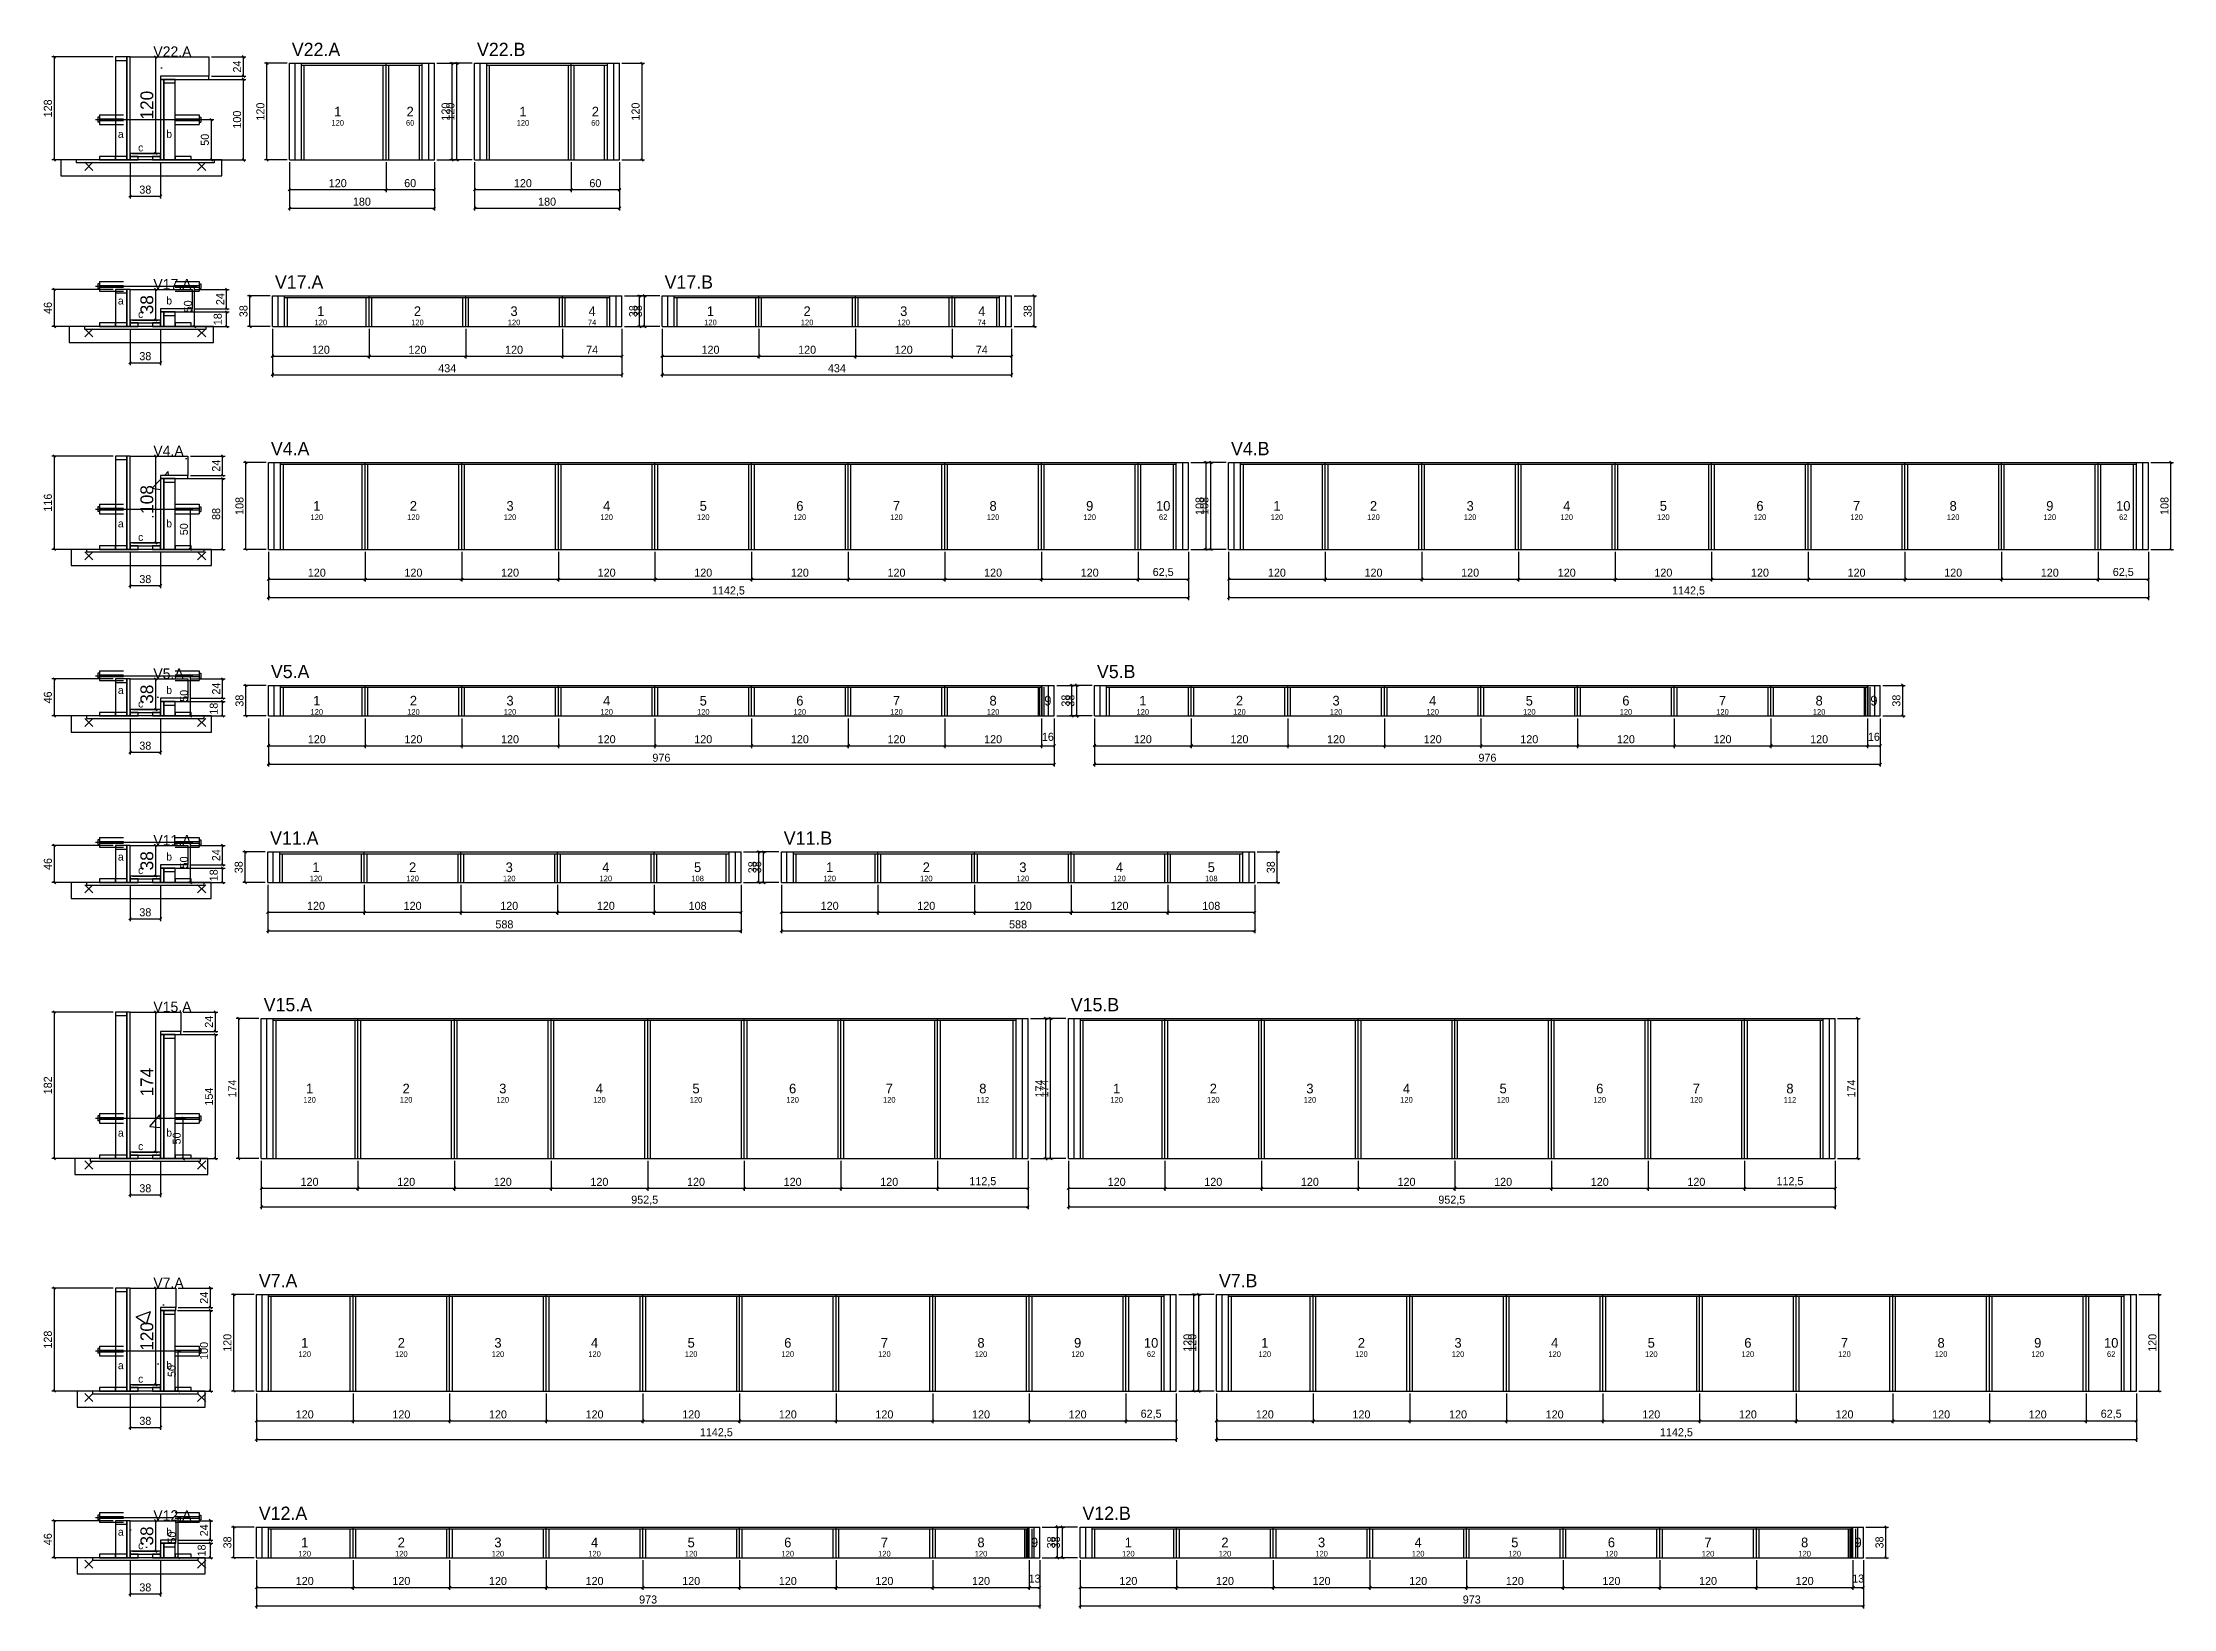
# Model space of a CAD drawing. Extents: x -69 to 3070, y -7854 to 1250.
# Drawn here: x -69 to 2578, y -1920 to 26 of the extents above; entities that cross this region are included whole.
import ezdxf
from ezdxf.enums import TextEntityAlignment as Align

# ---------------------------------------------------------------- set-up
doc = ezdxf.new("R2010")
doc.units = 0
for name, color, linetype in [('5', 5, 'Continuous'), ('barrote', 126, 'Continuous'), ('CONCRETO', 251, 'Continuous'), ('COTA', 241, 'Continuous'), ('Cota Seção (2x)', 241, 'Continuous'), ('detalhes', 7, 'Continuous'), ('Hachura', 251, 'Continuous'), ('Madeira', 126, 'Continuous'), ('NOMENCLATURA', 7, 'Continuous'), ('Painéis', 200, 'Continuous'), ('presilha', 224, 'Continuous'), ('SARR_2.2x7', 40, 'Continuous'), ('SARR_3.5x7', 81, 'Continuous'), ('SCO-LAJ', 224, 'Continuous'), ('TENSOR', 224, 'Continuous'), ('Texto Seção', 7, 'Continuous')]:
    doc.layers.add(name, color=color, linetype=linetype)
doc.dimstyles.new('PAINEL', dxfattribs={"dimtxt": 10, "dimasz": 3, "dimexe": 3, "dimexo": 3, "dimgap": 3, "dimtad": 1, "dimblk": 'OBLIQUE', "dimblk1": 'OBLIQUE', "dimcen": 2.5, "dimclrd": 4, "dimclre": 4, "dimclrt": 240, "dimazin": 3, "dimtfac": 1, "dimtmove": 0, "dimatfit": 3})
doc.dimstyles.new('SECAO2X', dxfattribs={"dimtxt": 16, "dimasz": 3, "dimexe": 3, "dimexo": 3, "dimgap": 3, "dimtad": 1, "dimblk": 'OBLIQUE', "dimblk1": 'OBLIQUE', "dimcen": 2.5, "dimclrd": 4, "dimclre": 4, "dimclrt": 240, "dimazin": 3, "dimtfac": 1, "dimtmove": 0, "dimatfit": 3})

msp = doc.modelspace()

# ---------------------------------------------------------------- texts
at = {"layer": '5'}
for s, height, p in [('120', 7, (298, -74)), ('1', 12, (298, -60)), ('60', 7, (388, -74)), ('2', 12, (388, -60)), ('120', 7, (528, -74)), ('1', 12, (528, -60)), ('60', 7, (618, -74)), ('2', 12, (618, -60)), ('1', 12, (277, -308)), ('2', 12, (397, -308)), ('3', 12, (517, -308)), ('4', 12, (614, -308)), ('1', 12, (761, -308)), ('2', 12, (881, -308)), ('3', 12, (1001, -308)), ('4', 12, (1098, -308)), ('120', 7, (277, -322)), ('120', 7, (397, -322)), ('120', 7, (517, -322)), ('74', 7, (614, -322)), ('120', 7, (761, -322)), ('120', 7, (881, -322)), ('120', 7, (1001, -322)), ('74', 7, (1098, -322)), ('1', 12, (272, -550)), ('2', 12, (392, -550)), ('3', 12, (512, -550)), ('4', 12, (632, -550)), ('5', 12, (752, -550)), ('6', 12, (872, -550)), ('7', 12, (992, -550)), ('8', 12, (1112, -550)), ('9', 12, (1232, -550)), ('10', 12, (1323.25, -550)), ('1', 12, (1464.5, -550)), ('2', 12, (1584.5, -550)), ('3', 12, (1704.5, -550)), ('4', 12, (1824.5, -550)), ('5', 12, (1944.5, -550)), ('6', 12, (2064.5, -550)), ('7', 12, (2184.5, -550)), ('8', 12, (2304.5, -550)), ('9', 12, (2424.5, -550)), ('10', 12, (2515.75, -550)), ('120', 7, (272, -564)), ('120', 7, (392, -564)), ('120', 7, (512, -564)), ('120', 7, (632, -564)), ('120', 7, (752, -564)), ('120', 7, (872, -564)), ('120', 7, (992, -564)), ('120', 7, (1112, -564)), ('120', 7, (1232, -564)), ('62', 7, (1323.25, -564)), ('120', 7, (1464.5, -564)), ('120', 7, (1584.5, -564)), ('120', 7, (1704.5, -564)), ('120', 7, (1824.5, -564)), ('120', 7, (1944.5, -564)), ('120', 7, (2064.5, -564)), ('120', 7, (2184.5, -564)), ('120', 7, (2304.5, -564)), ('120', 7, (2424.5, -564)), ('62', 7, (2515.75, -564)), ('1', 12, (272, -792)), ('2', 12, (392, -792)), ('3', 12, (512, -792)), ('4', 12, (632, -792)), ('5', 12, (752, -792)), ('6', 12, (872, -792)), ('7', 12, (992, -792)), ('8', 12, (1112, -792)), ('9', 12, (1180, -792)), ('1', 12, (1298, -792)), ('2', 12, (1418, -792)), ('3', 12, (1538, -792)), ('4', 12, (1658, -792)), ('5', 12, (1778, -792)), ('6', 12, (1898, -792)), ('7', 12, (2018, -792)), ('8', 12, (2138, -792)), ('9', 12, (2206, -792)), ('120', 7, (272, -806)), ('120', 7, (392, -806)), ('120', 7, (512, -806)), ('120', 7, (632, -806)), ('120', 7, (752, -806)), ('120', 7, (872, -806)), ('120', 7, (992, -806)), ('120', 7, (1112, -806)), ('120', 7, (1298, -806)), ('120', 7, (1418, -806)), ('120', 7, (1538, -806)), ('120', 7, (1658, -806)), ('120', 7, (1778, -806)), ('120', 7, (1898, -806)), ('120', 7, (2018, -806)), ('120', 7, (2138, -806)), ('1', 12, (271, -999)), ('2', 12, (391, -999)), ('3', 12, (511, -999)), ('4', 12, (631, -999)), ('5', 12, (745, -999)), ('1', 12, (909, -999)), ('2', 12, (1029, -999)), ('3', 12, (1149, -999)), ('4', 12, (1269, -999)), ('5', 12, (1383, -999)), ('120', 7, (271, -1013)), ('120', 7, (391, -1013)), ('120', 7, (511, -1013)), ('120', 7, (631, -1013)), ('108', 7, (745, -1013)), ('120', 7, (909, -1013)), ('120', 7, (1029, -1013)), ('120', 7, (1149, -1013)), ('120', 7, (1269, -1013)), ('108', 7, (1383, -1013)), ('1', 12, (263, -1274)), ('2', 12, (383, -1274)), ('3', 12, (503, -1274)), ('4', 12, (623, -1274)), ('5', 12, (743, -1274)), ('6', 12, (863, -1274)), ('7', 12, (983, -1274)), ('8', 12, (1099.25, -1274)), ('1', 12, (1265.5, -1274)), ('2', 12, (1385.5, -1274)), ('3', 12, (1505.5, -1274)), ('4', 12, (1625.5, -1274)), ('5', 12, (1745.5, -1274)), ('6', 12, (1865.5, -1274)), ('7', 12, (1985.5, -1274)), ('8', 12, (2101.75, -1274)), ('120', 7, (263, -1288)), ('120', 7, (383, -1288)), ('120', 7, (503, -1288)), ('120', 7, (623, -1288)), ('120', 7, (743, -1288)), ('120', 7, (863, -1288)), ('120', 7, (983, -1288)), ('112', 7, (1099.25, -1288)), ('120', 7, (1265.5, -1288)), ('120', 7, (1385.5, -1288)), ('120', 7, (1505.5, -1288)), ('120', 7, (1625.5, -1288)), ('120', 7, (1745.5, -1288)), ('120', 7, (1865.5, -1288)), ('120', 7, (1985.5, -1288)), ('112', 7, (2101.75, -1288)), ('1', 12, (257, -1590)), ('2', 12, (377, -1590)), ('3', 12, (497, -1590)), ('4', 12, (617, -1590)), ('5', 12, (737, -1590)), ('6', 12, (857, -1590)), ('7', 12, (977, -1590)), ('8', 12, (1097, -1590)), ('9', 12, (1217, -1590)), ('10', 12, (1308.25, -1590)), ('1', 12, (1449.5, -1590)), ('2', 12, (1569.5, -1590)), ('3', 12, (1689.5, -1590)), ('4', 12, (1809.5, -1590)), ('5', 12, (1929.5, -1590)), ('6', 12, (2049.5, -1590)), ('7', 12, (2169.5, -1590)), ('8', 12, (2289.5, -1590)), ('9', 12, (2409.5, -1590)), ('10', 12, (2500.75, -1590)), ('120', 7, (257, -1604)), ('120', 7, (377, -1604)), ('120', 7, (497, -1604)), ('120', 7, (617, -1604)), ('120', 7, (737, -1604)), ('120', 7, (857, -1604)), ('120', 7, (977, -1604)), ('120', 7, (1097, -1604)), ('120', 7, (1217, -1604)), ('62', 7, (1308.25, -1604)), ('120', 7, (1449.5, -1604)), ('120', 7, (1569.5, -1604)), ('120', 7, (1689.5, -1604)), ('120', 7, (1809.5, -1604)), ('120', 7, (1929.5, -1604)), ('120', 7, (2049.5, -1604)), ('120', 7, (2169.5, -1604)), ('120', 7, (2289.5, -1604)), ('120', 7, (2409.5, -1604)), ('62', 7, (2500.75, -1604)), ('120', 7, (257, -1852)), ('1', 12, (257, -1838)), ('120', 7, (377, -1852)), ('2', 12, (377, -1838)), ('120', 7, (497, -1852)), ('3', 12, (497, -1838)), ('120', 7, (617, -1852)), ('4', 12, (617, -1838)), ('120', 7, (737, -1852)), ('5', 12, (737, -1838)), ('120', 7, (857, -1852)), ('6', 12, (857, -1838)), ('120', 7, (977, -1852)), ('7', 12, (977, -1838)), ('120', 7, (1097, -1852)), ('8', 12, (1097, -1838)), ('9', 12, (1163.5, -1838)), ('120', 7, (1280, -1852)), ('1', 12, (1280, -1838)), ('120', 7, (1400, -1852)), ('2', 12, (1400, -1838)), ('120', 7, (1520, -1852)), ('3', 12, (1520, -1838)), ('120', 7, (1640, -1852)), ('4', 12, (1640, -1838)), ('120', 7, (1760, -1852)), ('5', 12, (1760, -1838)), ('120', 7, (1880, -1852)), ('6', 12, (1880, -1838)), ('120', 7, (2000, -1852)), ('7', 12, (2000, -1838)), ('120', 7, (2120, -1852)), ('8', 12, (2120, -1838)), ('9', 12, (2186.5, -1838))]:
    msp.add_text(s, height=height, dxfattribs=at).set_placement(p, align=Align.MIDDLE_CENTER)
at = {"layer": 'detalhes'}
for s, p in [('a', (25, -92.7)), ('c', (50, -109.5)), ('b', (85, -92.7)), ('b', (85, -299.7)), ('a', (25, -299.7)), ('c', (50, -316.5)), ('a', (25, -576.7)), ('b', (85, -576.7)), ('c', (50, -593.5)), ('a', (25, -783.7)), ('c', (50, -800.5)), ('b', (85, -783.7)), ('a', (25, -990.7)), ('c', (50, -1007.5)), ('b', (85, -990.7)), ('a', (25, -1333.7)), ('c', (50, -1350.5)), ('b', (85, -1333.7)), ('b', (85, -1622.7)), ('a', (25, -1622.7)), ('c', (50, -1639.5)), ('a', (25, -1829.7)), ('b', (85, -1829.7)), ('c', (50, -1846.5))]:
    msp.add_text(s, height=9.6, dxfattribs=at).set_placement(p)
at = {"layer": 'NOMENCLATURA'}
for s, p in [('V22.A', (241, 9)), ('V22.B', (471, 9)), ('V17.A', (220, -280)), ('V17.B', (704, -280)), ('V4.A', (215, -487)), ('V4.B', (1407.5, -487)), ('V5.A', (215, -764)), ('V5.B', (1241, -764)), ('V11.A', (214, -971)), ('V11.B', (852, -971)), ('V15.A', (206, -1178)), ('V15.B', (1208.5, -1178)), ('V7.A', (200, -1521)), ('V7.B', (1392.5, -1521)), ('V12.A', (200, -1810)), ('V12.B', (1223, -1810))]:
    msp.add_text(s, height=16.5, dxfattribs=at).set_placement(p)
at = {"layer": 'Texto Seção'}
for s, p in [('V22.A', (69, 8)), ('V17.A', (69, -281)), ('V4.A', (69, -488)), ('V5.A', (69, -765)), ('V11.A', (69, -972)), ('V15.A', (69, -1179)), ('V7.A', (69, -1522)), ('V12.A', (69, -1811))]:
    msp.add_text(s, height=13, dxfattribs=at).set_placement(p)

# ---------------------------------------------------------------- blocks, each defined once
blk = doc.blocks.new('_OBLIQUE')
at = {"color": 0, "linetype": 'BYBLOCK'}
blk.add_line((-0.5, -0.5), (0.5, 0.5), dxfattribs=at)

# ---------------------------------------------------------------- dimensions: what is measured, and where the dimension line sits
at = {"layer": 'COTA'}
for base, p1, p2 in [((-54, -120), (2, -120), (22, 8)), ((181, -16), (138, -16), (138, 8)), ((210, -120), (238, -120), (238, 0)), ((446, -120), (418, -120), (418, 0)), ((440, -120), (468, -120), (468, 0)), ((676, -120), (648, -120), (648, 0)), ((181, -120), (96, -120), (96, -20)), ((141, -120), (96, -120), (96, -70)), ((-54, -327), (2, -327), (22, -281)), ((120, -327), (96, -327), (96, -277)), ((160, -305), (117, -305), (117, -281)), ((189, -327), (217, -327), (217, -289)), ((679, -327), (651, -327), (651, -289)), ((673, -327), (701, -327), (701, -289)), ((1163, -327), (1135, -327), (1135, -289)), ((160, -327), (96, -327), (96, -309)), ((-54, -604), (2, -604), (22, -488)), ((155, -512), (112, -512), (112, -488)), ((184, -604), (212, -604), (212, -496)), ((1382.5, -604), (1354.5, -604), (1354.5, -496)), ((1376.5, -604), (1404.5, -604), (1404.5, -496)), ((2575, -604), (2547, -604), (2547, -496)), ((155, -604), (96, -604), (96, -516)), ((115, -604), (96, -604), (96, -554)), ((-54, -811), (2, -811), (22, -765)), ((115, -811), (96, -811), (96, -761)), ((155, -789), (112, -789), (112, -765)), ((155, -811), (96, -811), (96, -793)), ((184, -811), (212, -811), (212, -773)), ((1216, -811), (1188, -811), (1188, -773)), ((1210, -811), (1238, -811), (1238, -773)), ((2242, -811), (2214, -811), (2214, -773)), ((-54, -1018), (2, -1018), (22, -972)), ((114.99, -1018), (96, -1018), (96, -968)), ((154.99, -996), (111.99, -996), (111.99, -972)), ((183, -1018), (211, -1018), (211, -980)), ((827, -1018), (799, -1018), (799, -980)), ((821, -1018), (849, -1018), (849, -980)), ((1465, -1018), (1437, -1018), (1437, -980)), ((154.99, -1018), (96, -1018), (96, -1000)), ((-54, -1361), (2, -1361), (22, -1179)), ((146, -1203), (103, -1203), (103, -1179)), ((175, -1361), (203, -1361), (203, -1187)), ((1183.5, -1361), (1155.5, -1361), (1155.5, -1187)), ((1177.5, -1361), (1205.5, -1361), (1205.5, -1187)), ((2186, -1361), (2158, -1361), (2158, -1187)), ((146, -1361), (96, -1361), (96, -1207)), ((106, -1361), (96, -1361), (96, -1311)), ((-54, -1650), (2, -1650), (22, -1522)), ((140, -1546), (97, -1546), (97, -1522)), ((169, -1650), (197, -1650), (197, -1530)), ((1367.5, -1650), (1339.5, -1650), (1339.5, -1530)), ((1361.5, -1650), (1389.5, -1650), (1389.5, -1530)), ((2560, -1650), (2532, -1650), (2532, -1530)), ((140, -1650), (96, -1650), (96, -1550)), ((100, -1650), (96, -1650), (96, -1600)), ((-54, -1857), (2, -1857), (22, -1811)), ((100, -1857), (96, -1857), (96, -1807)), ((140, -1835), (97, -1835), (97, -1811)), ((169, -1857), (197, -1857), (197, -1819)), ((1198, -1857), (1170, -1857), (1170, -1819)), ((1192, -1857), (1220, -1857), (1220, -1819)), ((2221, -1857), (2193, -1857), (2193, -1819)), ((140, -1857), (96, -1857), (96, -1839))]:
    msp.add_linear_dim(base=base, p1=p1, p2=p2, angle=90, dimstyle='PAINEL', dxfattribs=at).render()
for base, p1, p2 in [((40, -165), (40, -120), (78, -120)), ((238, -157), (238, -120), (358, -120)), ((238, -180), (238, -120), (418, -120)), ((358, -157), (358, -120), (418, -120)), ((468, -157), (468, -120), (588, -120)), ((468, -180), (468, -120), (648, -120)), ((588, -157), (588, -120), (648, -120)), ((40, -372), (40, -327), (78, -327)), ((217, -364), (217, -327), (337, -327)), ((217, -387), (217, -327), (651, -327)), ((337, -364), (337, -327), (457, -327)), ((457, -364), (457, -327), (577, -327)), ((577, -364), (577, -327), (651, -327)), ((701, -364), (701, -327), (821, -327)), ((701, -387), (701, -327), (1135, -327)), ((821, -364), (821, -327), (941, -327)), ((941, -364), (941, -327), (1061, -327)), ((1061, -364), (1061, -327), (1135, -327)), ((40, -649), (40, -604), (78, -604)), ((212, -641), (212, -604), (332, -604)), ((212, -664), (212, -604), (1354.5, -604)), ((332, -641), (332, -604), (452, -604)), ((452, -641), (452, -604), (572, -604)), ((572, -641), (572, -604), (692, -604)), ((692, -641), (692, -604), (812, -604)), ((812, -641), (812, -604), (932, -604)), ((932, -641), (932, -604), (1052, -604)), ((1052, -641), (1052, -604), (1172, -604)), ((1172, -641), (1172, -604), (1292, -604)), ((1292, -641), (1292, -604), (1354.5, -604)), ((1404.5, -641), (1404.5, -604), (1524.5, -604)), ((1404.5, -664), (1404.5, -604), (2547, -604)), ((1524.5, -641), (1524.5, -604), (1644.5, -604)), ((1644.5, -641), (1644.5, -604), (1764.5, -604)), ((1764.5, -641), (1764.5, -604), (1884.5, -604)), ((1884.5, -641), (1884.5, -604), (2004.5, -604)), ((2004.5, -641), (2004.5, -604), (2124.5, -604)), ((2124.5, -641), (2124.5, -604), (2244.5, -604)), ((2244.5, -641), (2244.5, -604), (2364.5, -604)), ((2364.5, -641), (2364.5, -604), (2484.5, -604)), ((2484.5, -641), (2484.5, -604), (2547, -604)), ((40, -856), (40, -811), (78, -811)), ((212, -848), (212, -811), (332, -811)), ((212, -871), (212, -811), (1188, -811)), ((332, -848), (332, -811), (452, -811)), ((452, -848), (452, -811), (572, -811)), ((572, -848), (572, -811), (692, -811)), ((692, -848), (692, -811), (812, -811)), ((812, -848), (812, -811), (932, -811)), ((932, -848), (932, -811), (1052, -811)), ((1052, -848), (1052, -811), (1172, -811)), ((1172, -848), (1172, -811), (1188, -811)), ((1238, -848), (1238, -811), (1358, -811)), ((1238, -871), (1238, -811), (2214, -811)), ((1358, -848), (1358, -811), (1478, -811)), ((1478, -848), (1478, -811), (1598, -811)), ((1598, -848), (1598, -811), (1718, -811)), ((1718, -848), (1718, -811), (1838, -811)), ((1838, -848), (1838, -811), (1958, -811)), ((1958, -848), (1958, -811), (2078, -811)), ((2078, -848), (2078, -811), (2198, -811)), ((2198, -848), (2198, -811), (2214, -811)), ((40, -1063), (40, -1018), (78, -1018)), ((211, -1055), (211, -1018), (331, -1018)), ((211, -1078), (211, -1018), (799, -1018)), ((331, -1055), (331, -1018), (451, -1018)), ((451, -1055), (451, -1018), (571, -1018)), ((571, -1055), (571, -1018), (691, -1018)), ((691, -1055), (691, -1018), (799, -1018)), ((849, -1055), (849, -1018), (969, -1018)), ((849, -1078), (849, -1018), (1437, -1018)), ((969, -1055), (969, -1018), (1089, -1018)), ((1089, -1055), (1089, -1018), (1209, -1018)), ((1209, -1055), (1209, -1018), (1329, -1018)), ((1329, -1055), (1329, -1018), (1437, -1018)), ((40, -1406), (40, -1361), (78, -1361)), ((203, -1398), (203, -1361), (323, -1361)), ((203, -1421), (203, -1361), (1155.5, -1361)), ((323, -1398), (323, -1361), (443, -1361)), ((443, -1398), (443, -1361), (563, -1361)), ((563, -1398), (563, -1361), (683, -1361)), ((683, -1398), (683, -1361), (803, -1361)), ((803, -1398), (803, -1361), (923, -1361)), ((923, -1398), (923, -1361), (1043, -1361)), ((1043, -1398), (1043, -1361), (1155.5, -1361)), ((1205.5, -1398), (1205.5, -1361), (1325.5, -1361)), ((1205.5, -1421), (1205.5, -1361), (2158, -1361)), ((1325.5, -1398), (1325.5, -1361), (1445.5, -1361)), ((1445.5, -1398), (1445.5, -1361), (1565.5, -1361)), ((1565.5, -1398), (1565.5, -1361), (1685.5, -1361)), ((1685.5, -1398), (1685.5, -1361), (1805.5, -1361)), ((1805.5, -1398), (1805.5, -1361), (1925.5, -1361)), ((1925.5, -1398), (1925.5, -1361), (2045.5, -1361)), ((2045.5, -1398), (2045.5, -1361), (2158, -1361)), ((40, -1695), (40, -1650), (78, -1650)), ((197, -1687), (197, -1650), (317, -1650)), ((197, -1710), (197, -1650), (1339.5, -1650)), ((317, -1687), (317, -1650), (437, -1650)), ((437, -1687), (437, -1650), (557, -1650)), ((557, -1687), (557, -1650), (677, -1650)), ((677, -1687), (677, -1650), (797, -1650)), ((797, -1687), (797, -1650), (917, -1650)), ((917, -1687), (917, -1650), (1037, -1650)), ((1037, -1687), (1037, -1650), (1157, -1650)), ((1157, -1687), (1157, -1650), (1277, -1650)), ((1277, -1687), (1277, -1650), (1339.5, -1650)), ((1389.5, -1687), (1389.5, -1650), (1509.5, -1650)), ((1389.5, -1710), (1389.5, -1650), (2532, -1650)), ((1509.5, -1687), (1509.5, -1650), (1629.5, -1650)), ((1629.5, -1687), (1629.5, -1650), (1749.5, -1650)), ((1749.5, -1687), (1749.5, -1650), (1869.5, -1650)), ((1869.5, -1687), (1869.5, -1650), (1989.5, -1650)), ((1989.5, -1687), (1989.5, -1650), (2109.5, -1650)), ((2109.5, -1687), (2109.5, -1650), (2229.5, -1650)), ((2229.5, -1687), (2229.5, -1650), (2349.5, -1650)), ((2349.5, -1687), (2349.5, -1650), (2469.5, -1650)), ((2469.5, -1687), (2469.5, -1650), (2532, -1650)), ((40, -1902), (40, -1857), (78, -1857)), ((197, -1894), (197, -1857), (317, -1857)), ((197, -1917), (197, -1857), (1170, -1857)), ((317, -1894), (317, -1857), (437, -1857)), ((437, -1894), (437, -1857), (557, -1857)), ((557, -1894), (557, -1857), (677, -1857)), ((677, -1894), (677, -1857), (797, -1857)), ((797, -1894), (797, -1857), (917, -1857)), ((917, -1894), (917, -1857), (1037, -1857)), ((1037, -1894), (1037, -1857), (1157, -1857)), ((1157, -1894), (1157, -1857), (1170, -1857)), ((1220, -1894), (1220, -1857), (1340, -1857)), ((1220, -1917), (1220, -1857), (2193, -1857)), ((1340, -1894), (1340, -1857), (1460, -1857)), ((1460, -1894), (1460, -1857), (1580, -1857)), ((1580, -1894), (1580, -1857), (1700, -1857)), ((1700, -1894), (1700, -1857), (1820, -1857)), ((1820, -1894), (1820, -1857), (1940, -1857)), ((1940, -1894), (1940, -1857), (2060, -1857)), ((2060, -1894), (2060, -1857), (2180, -1857)), ((2180, -1894), (2180, -1857), (2193, -1857))]:
    msp.add_linear_dim(base=base, p1=p1, p2=p2, dimstyle='PAINEL', dxfattribs=at).render()
at = {"layer": 'Cota Seção (2x)'}
for base, p1, p2 in [((72, -112), (40, -112), (40, 8)), ((72, -319), (40, -319), (40, -281)), ((72, -596), (40, -596), (40, -488)), ((72, -803), (40, -803), (40, -765)), ((72, -1010), (40, -1010), (40, -972)), ((72, -1353), (40, -1353), (40, -1179)), ((72, -1642), (40, -1642), (40, -1522)), ((72, -1849), (40, -1849), (40, -1811))]:
    msp.add_linear_dim(base=base, p1=p1, p2=p2, angle=90, dimstyle='SECAO2X', dxfattribs=at).render()

# ---------------------------------------------------------------- hatches: boundary and pattern name
at = {"layer": 'Hachura'}
h = msp.add_hatch(dxfattribs=at)
h.set_pattern_fill('AR-CONC')
h.paths.add_polyline_path([(40, -112), (40, 8), (138, 8), (138, -16), (78, -16), (78, -112)])
h = msp.add_hatch(dxfattribs=at)
h.set_pattern_fill('AR-CONC')
h.paths.add_polyline_path([(40, -319), (40, -281), (117, -281), (117, -305), (78, -305), (78, -319)])
h = msp.add_hatch(dxfattribs=at)
h.set_pattern_fill('AR-CONC')
h.paths.add_polyline_path([(40, -596), (40, -488), (112, -488), (112, -512), (78, -512), (78, -596)])
h = msp.add_hatch(dxfattribs=at)
h.set_pattern_fill('AR-CONC')
h.paths.add_polyline_path([(40, -803), (40, -765), (112, -765), (112, -789), (78, -789), (78, -803)])
h = msp.add_hatch(dxfattribs=at)
h.set_pattern_fill('AR-CONC')
h.paths.add_polyline_path([(40, -1010), (40, -972), (111.99, -972), (111.99, -996), (78, -996), (78, -1010)])
h = msp.add_hatch(dxfattribs=at)
h.set_pattern_fill('AR-CONC')
h.paths.add_polyline_path([(40, -1353), (40, -1179), (103, -1179), (103, -1203), (78, -1203), (78, -1353)])
h = msp.add_hatch(dxfattribs=at)
h.set_pattern_fill('AR-CONC')
h.paths.add_polyline_path([(40, -1642), (40, -1522), (97, -1522), (97, -1546), (78, -1546), (78, -1642)])
h = msp.add_hatch(dxfattribs=at)
h.set_pattern_fill('AR-CONC')
h.paths.add_polyline_path([(40, -1849), (40, -1811), (97, -1811), (97, -1835), (78, -1835), (78, -1849)])

# ---------------------------------------------------------------- linework, layer by layer
for p, q in [((0, -67), (0, -73)), ((2, -67), (0, -67)), ((2, -73), (0, -73)), ((2, -64), (32, -64)), ((2, -64), (2, -76)), ((2, -69), (32, -69)), ((2, -71), (32, -71)), ((2, -76), (32, -76)), ((96, -64), (126, -64)), ((96, -69), (126, -69)), ((96, -71), (126, -71)), ((96, -76), (126, -76)), ((126, -64), (126, -76)), ((126, -67), (128, -67)), ((126, -73), (128, -73)), ((128, -67), (128, -73)), ((0, -274), (0, -280)), ((2, -274), (0, -274)), ((2, -280), (0, -280)), ((2, -271), (32, -271)), ((2, -271), (2, -283)), ((2, -276), (32, -276)), ((2, -278), (32, -278)), ((2, -283), (32, -283)), ((96, -271), (126, -271)), ((96, -276), (126, -276)), ((96, -278), (126, -278)), ((96, -283), (126, -283)), ((126, -271), (126, -283)), ((126, -274), (128, -274)), ((126, -280), (128, -280)), ((128, -274), (128, -280)), ((0, -551), (0, -557)), ((2, -551), (0, -551)), ((2, -548), (32, -548)), ((2, -548), (2, -560)), ((2, -553), (32, -553)), ((2, -555), (32, -555)), ((96, -548), (126, -548)), ((96, -553), (126, -553)), ((96, -555), (126, -555)), ((126, -548), (126, -560)), ((126, -551), (128, -551)), ((128, -551), (128, -557)), ((2, -557), (0, -557)), ((2, -560), (32, -560)), ((96, -560), (126, -560)), ((126, -557), (128, -557)), ((0, -758), (0, -764)), ((2, -758), (0, -758)), ((2, -764), (0, -764)), ((2, -755), (32, -755)), ((2, -755), (2, -767)), ((2, -760), (32, -760)), ((2, -762), (32, -762)), ((2, -767), (32, -767)), ((96, -755), (126, -755)), ((96, -760), (126, -760)), ((96, -762), (126, -762)), ((96, -767), (126, -767)), ((126, -755), (126, -767)), ((126, -758), (128, -758)), ((126, -764), (128, -764)), ((128, -758), (128, -764)), ((0, -965), (0, -971)), ((2, -965), (0, -965)), ((2, -971), (0, -971)), ((2, -962), (32, -962)), ((2, -962), (2, -974)), ((2, -967), (32, -967)), ((2, -969), (32, -969)), ((2, -974), (32, -974)), ((96, -962), (126, -962)), ((96, -967), (126, -967)), ((96, -969), (126, -969)), ((96, -974), (126, -974)), ((126, -962), (126, -974)), ((126, -965), (128, -965)), ((126, -971), (128, -971)), ((128, -965), (128, -971)), ((0, -1308), (0, -1314)), ((2, -1308), (0, -1308)), ((2, -1314), (0, -1314)), ((2, -1305), (32, -1305)), ((2, -1305), (2, -1317)), ((2, -1310), (32, -1310)), ((2, -1312), (32, -1312)), ((2, -1317), (32, -1317)), ((96, -1305), (126, -1305)), ((96, -1310), (126, -1310)), ((96, -1312), (126, -1312)), ((96, -1317), (126, -1317)), ((126, -1305), (126, -1317)), ((126, -1308), (128, -1308)), ((126, -1314), (128, -1314)), ((128, -1308), (128, -1314)), ((0, -1597), (0, -1603)), ((2, -1597), (0, -1597)), ((2, -1603), (0, -1603)), ((2, -1594), (32, -1594)), ((2, -1594), (2, -1606)), ((2, -1599), (32, -1599)), ((2, -1601), (32, -1601)), ((2, -1606), (32, -1606)), ((96, -1594), (126, -1594)), ((96, -1599), (126, -1599)), ((96, -1601), (126, -1601)), ((96, -1606), (126, -1606)), ((126, -1594), (126, -1606)), ((126, -1597), (128, -1597)), ((126, -1603), (128, -1603)), ((128, -1597), (128, -1603)), ((0, -1804), (0, -1810)), ((2, -1804), (0, -1804)), ((2, -1810), (0, -1810)), ((2, -1801), (32, -1801)), ((2, -1801), (2, -1813)), ((2, -1806), (32, -1806)), ((2, -1808), (32, -1808)), ((2, -1813), (32, -1813)), ((96, -1801), (126, -1801)), ((96, -1806), (126, -1806)), ((96, -1808), (126, -1808)), ((96, -1813), (126, -1813)), ((126, -1801), (126, -1813)), ((126, -1804), (128, -1804)), ((126, -1810), (128, -1810)), ((128, -1804), (128, -1810))]:
    msp.add_line(p, q)
at = {"layer": 'barrote'}
for points in [[(-46, -140), (154, -140), (154, -120), (-46, -120)], [(-35.5, -347), (143.5, -347), (143.5, -327), (-35.5, -327)], [(-33, -624), (141, -624), (141, -604), (-33, -604)], [(-33, -831), (141, -831), (141, -811), (-33, -811)], [(-32.995, -1038), (140.995, -1038), (140.995, -1018), (-32.995, -1018)], [(-28.5, -1381), (136.5, -1381), (136.5, -1361), (-28.5, -1361)], [(-25.5, -1670), (133.5, -1670), (133.5, -1650), (-25.5, -1650)], [(-25.5, -1877), (133.5, -1877), (133.5, -1857), (-25.5, -1857)]]:
    msp.add_lwpolyline(points, close=True, dxfattribs=at)
at = {"layer": 'CONCRETO'}
for points in [[(40, -112), (40, 8), (138, 8), (138, -16), (78, -16), (78, -112)], [(40, -319), (40, -281), (117, -281), (117, -305), (78, -305), (78, -319)], [(40, -596), (40, -488), (112, -488), (112, -512), (78, -512), (78, -596)], [(40, -803), (40, -765), (112, -765), (112, -789), (78, -789), (78, -803)], [(40, -1010), (40, -972), (111.99, -972), (111.99, -996), (78, -996), (78, -1010)], [(40, -1353), (40, -1179), (103, -1179), (103, -1203), (78, -1203), (78, -1353)], [(40, -1642), (40, -1522), (97, -1522), (97, -1546), (78, -1546), (78, -1642)], [(40, -1849), (40, -1811), (97, -1811), (97, -1835), (78, -1835), (78, -1849)]]:
    msp.add_lwpolyline(points, close=True, dxfattribs=at)
at = {"layer": 'COTA'}
for p, q in [((238, 0), (418, 0)), ((468, 0), (648, 0)), ((217, -289), (651, -289)), ((701, -289), (1135, -289)), ((212, -496), (1354.5, -496)), ((1404.5, -496), (2547, -496)), ((212, -773), (1188, -773)), ((1238, -773), (2214, -773)), ((211, -980), (799, -980)), ((849, -980), (1437, -980)), ((203, -1187), (1155.5, -1187)), ((1205.5, -1187), (2158, -1187)), ((197, -1530), (1339.5, -1530)), ((1389.5, -1530), (2532, -1530)), ((197, -1819), (1170, -1819)), ((1220, -1819), (2193, -1819))]:
    msp.add_line(p, q, dxfattribs=at)
at = {"layer": 'Madeira'}
for points in [[(22, -120), (36, -120), (36, 8), (22, 8)], [(22, 3.6), (36, 3.6), (36, 8), (22, 8)], [(82, -120), (96, -120), (96, -20), (82, -20)], [(82, -24.4), (96, -24.4), (96, -20), (82, -20)], [(2, -120), (22, -120), (22, -115.6), (2, -115.6)], [(22, -120), (36, -120), (36, -115.6), (22, -115.6)], [(40, -120), (50, -120), (50, -115.6), (40, -115.6)], [(68, -120), (78, -120), (78, -115.6), (68, -115.6)], [(96, -120), (116, -120), (116, -115.6), (96, -115.6)], [(22, -327), (36, -327), (36, -281), (22, -281)], [(22, -285.4), (36, -285.4), (36, -281), (22, -281)], [(82, -327), (96, -327), (96, -309), (82, -309)], [(82, -313.4), (96, -313.4), (96, -309), (82, -309)], [(2, -327), (22, -327), (22, -322.6), (2, -322.6)], [(22, -327), (36, -327), (36, -322.6), (22, -322.6)], [(40, -327), (50, -327), (50, -322.6), (40, -322.6)], [(68, -327), (78, -327), (78, -322.6), (68, -322.6)], [(96, -327), (116, -327), (116, -322.6), (96, -322.6)], [(22, -604), (36, -604), (36, -488), (22, -488)], [(22, -492.4), (36, -492.4), (36, -488), (22, -488)], [(82, -604), (96, -604), (96, -516), (82, -516)], [(82, -520.4), (96, -520.4), (96, -516), (82, -516)], [(2, -604), (22, -604), (22, -599.6), (2, -599.6)], [(22, -604), (36, -604), (36, -599.6), (22, -599.6)], [(40, -604), (50, -604), (50, -599.6), (40, -599.6)], [(68, -604), (78, -604), (78, -599.6), (68, -599.6)], [(96, -604), (116, -604), (116, -599.6), (96, -599.6)], [(22, -811), (36, -811), (36, -765), (22, -765)], [(22, -769.4), (36, -769.4), (36, -765), (22, -765)], [(82, -811), (96, -811), (96, -793), (82, -793)], [(82, -797.4), (96, -797.4), (96, -793), (82, -793)], [(2, -811), (22, -811), (22, -806.6), (2, -806.6)], [(22, -811), (36, -811), (36, -806.6), (22, -806.6)], [(40, -811), (50, -811), (50, -806.6), (40, -806.6)], [(68, -811), (78, -811), (78, -806.6), (68, -806.6)], [(96, -811), (116, -811), (116, -806.6), (96, -806.6)], [(22, -1018), (36, -1018), (36, -972), (22, -972)], [(22, -976.4), (36, -976.4), (36, -972), (22, -972)], [(82, -1018), (96, -1018), (96, -1000), (82, -1000)], [(82, -1004.4), (96, -1004.4), (96, -1000), (82, -1000)], [(2, -1018), (22, -1018), (22, -1013.6), (2, -1013.6)], [(22, -1018), (36, -1018), (36, -1013.6), (22, -1013.6)], [(40, -1018), (50, -1018), (50, -1013.6), (40, -1013.6)], [(68, -1018), (78, -1018), (78, -1013.6), (68, -1013.6)], [(96, -1018), (116, -1018), (116, -1013.6), (96, -1013.6)], [(22, -1361), (36, -1361), (36, -1179), (22, -1179)], [(22, -1183.4), (36, -1183.4), (36, -1179), (22, -1179)], [(82, -1361), (96, -1361), (96, -1207), (82, -1207)], [(82, -1211.4), (96, -1211.4), (96, -1207), (82, -1207)], [(2, -1361), (22, -1361), (22, -1356.6), (2, -1356.6)], [(22, -1361), (36, -1361), (36, -1356.6), (22, -1356.6)], [(40, -1361), (50, -1361), (50, -1356.6), (40, -1356.6)], [(68, -1361), (78, -1361), (78, -1356.6), (68, -1356.6)], [(96, -1361), (116, -1361), (116, -1356.6), (96, -1356.6)], [(22, -1650), (36, -1650), (36, -1522), (22, -1522)], [(22, -1526.4), (36, -1526.4), (36, -1522), (22, -1522)], [(82, -1650), (96, -1650), (96, -1550), (82, -1550)], [(82, -1554.4), (96, -1554.4), (96, -1550), (82, -1550)], [(2, -1650), (22, -1650), (22, -1645.6), (2, -1645.6)], [(22, -1650), (36, -1650), (36, -1645.6), (22, -1645.6)], [(40, -1650), (50, -1650), (50, -1645.6), (40, -1645.6)], [(68, -1650), (78, -1650), (78, -1645.6), (68, -1645.6)], [(96, -1650), (116, -1650), (116, -1645.6), (96, -1645.6)], [(22, -1857), (36, -1857), (36, -1811), (22, -1811)], [(22, -1815.4), (36, -1815.4), (36, -1811), (22, -1811)], [(82, -1857), (96, -1857), (96, -1839), (82, -1839)], [(82, -1843.4), (96, -1843.4), (96, -1839), (82, -1839)], [(2, -1857), (22, -1857), (22, -1852.6), (2, -1852.6)], [(22, -1857), (36, -1857), (36, -1852.6), (22, -1852.6)], [(40, -1857), (50, -1857), (50, -1852.6), (40, -1852.6)], [(68, -1857), (78, -1857), (78, -1852.6), (68, -1852.6)], [(96, -1857), (116, -1857), (116, -1852.6), (96, -1852.6)]]:
    msp.add_lwpolyline(points, close=True, dxfattribs=at)
at = {"layer": 'Painéis'}
for p, q in [((238, 0), (358, 0)), ((238, -120), (238, 0)), ((358, -120), (358, 0)), ((358, 0), (418, 0)), ((358, -120), (358, 0)), ((418, -120), (418, 0)), ((468, 0), (588, 0)), ((468, -120), (468, 0)), ((588, -120), (588, 0)), ((588, 0), (648, 0)), ((588, -120), (588, 0)), ((648, -120), (648, 0)), ((238, -120), (358, -120)), ((358, -120), (418, -120)), ((468, -120), (588, -120)), ((588, -120), (648, -120)), ((217, -289), (337, -289)), ((217, -327), (217, -289)), ((337, -327), (337, -289)), ((337, -289), (457, -289)), ((337, -327), (337, -289)), ((457, -327), (457, -289)), ((457, -289), (577, -289)), ((457, -327), (457, -289)), ((577, -327), (577, -289)), ((577, -289), (651, -289)), ((577, -327), (577, -289)), ((651, -327), (651, -289)), ((701, -289), (821, -289)), ((701, -327), (701, -289)), ((821, -327), (821, -289)), ((821, -289), (941, -289)), ((821, -327), (821, -289)), ((941, -327), (941, -289)), ((941, -289), (1061, -289)), ((941, -327), (941, -289)), ((1061, -327), (1061, -289)), ((1061, -289), (1135, -289)), ((1061, -327), (1061, -289)), ((1135, -327), (1135, -289)), ((217, -327), (337, -327)), ((337, -327), (457, -327)), ((457, -327), (577, -327)), ((577, -327), (651, -327)), ((701, -327), (821, -327)), ((821, -327), (941, -327)), ((941, -327), (1061, -327)), ((1061, -327), (1135, -327)), ((212, -496), (332, -496)), ((212, -604), (212, -496)), ((332, -604), (332, -496)), ((332, -496), (452, -496)), ((332, -604), (332, -496)), ((452, -604), (452, -496)), ((452, -496), (572, -496)), ((452, -604), (452, -496)), ((572, -604), (572, -496)), ((572, -496), (692, -496)), ((572, -604), (572, -496)), ((692, -604), (692, -496)), ((692, -496), (812, -496)), ((692, -604), (692, -496)), ((812, -604), (812, -496)), ((812, -496), (932, -496)), ((812, -604), (812, -496)), ((932, -604), (932, -496)), ((932, -496), (1052, -496)), ((932, -604), (932, -496)), ((1052, -604), (1052, -496)), ((1052, -496), (1172, -496)), ((1052, -604), (1052, -496)), ((1172, -604), (1172, -496)), ((1172, -496), (1292, -496)), ((1172, -604), (1172, -496)), ((1292, -604), (1292, -496)), ((1292, -496), (1354.5, -496)), ((1292, -604), (1292, -496)), ((1354.5, -604), (1354.5, -496)), ((1404.5, -496), (1524.5, -496)), ((1404.5, -604), (1404.5, -496)), ((1524.5, -604), (1524.5, -496)), ((1524.5, -496), (1644.5, -496)), ((1524.5, -604), (1524.5, -496)), ((1644.5, -604), (1644.5, -496)), ((1644.5, -496), (1764.5, -496)), ((1644.5, -604), (1644.5, -496)), ((1764.5, -604), (1764.5, -496)), ((1764.5, -496), (1884.5, -496)), ((1764.5, -604), (1764.5, -496)), ((1884.5, -604), (1884.5, -496)), ((1884.5, -496), (2004.5, -496)), ((1884.5, -604), (1884.5, -496)), ((2004.5, -604), (2004.5, -496)), ((2004.5, -496), (2124.5, -496)), ((2004.5, -604), (2004.5, -496)), ((2124.5, -604), (2124.5, -496)), ((2124.5, -496), (2244.5, -496)), ((2124.5, -604), (2124.5, -496)), ((2244.5, -604), (2244.5, -496)), ((2244.5, -496), (2364.5, -496)), ((2244.5, -604), (2244.5, -496)), ((2364.5, -604), (2364.5, -496)), ((2364.5, -496), (2484.5, -496)), ((2364.5, -604), (2364.5, -496)), ((2484.5, -604), (2484.5, -496)), ((2484.5, -496), (2547, -496)), ((2484.5, -604), (2484.5, -496)), ((2547, -604), (2547, -496)), ((212, -604), (332, -604)), ((332, -604), (452, -604)), ((452, -604), (572, -604)), ((572, -604), (692, -604)), ((692, -604), (812, -604)), ((812, -604), (932, -604)), ((932, -604), (1052, -604)), ((1052, -604), (1172, -604)), ((1172, -604), (1292, -604)), ((1292, -604), (1354.5, -604)), ((1404.5, -604), (1524.5, -604)), ((1524.5, -604), (1644.5, -604)), ((1644.5, -604), (1764.5, -604)), ((1764.5, -604), (1884.5, -604)), ((1884.5, -604), (2004.5, -604)), ((2004.5, -604), (2124.5, -604)), ((2124.5, -604), (2244.5, -604)), ((2244.5, -604), (2364.5, -604)), ((2364.5, -604), (2484.5, -604)), ((2484.5, -604), (2547, -604)), ((212, -773), (332, -773)), ((212, -811), (212, -773)), ((332, -811), (332, -773)), ((332, -773), (452, -773)), ((332, -811), (332, -773)), ((452, -811), (452, -773)), ((452, -773), (572, -773)), ((452, -811), (452, -773)), ((572, -811), (572, -773)), ((572, -773), (692, -773)), ((572, -811), (572, -773)), ((692, -811), (692, -773)), ((692, -773), (812, -773)), ((692, -811), (692, -773)), ((812, -811), (812, -773)), ((812, -773), (932, -773)), ((812, -811), (812, -773)), ((932, -811), (932, -773)), ((932, -773), (1052, -773)), ((932, -811), (932, -773)), ((1052, -811), (1052, -773)), ((1052, -773), (1172, -773)), ((1052, -811), (1052, -773)), ((1172, -811), (1172, -773)), ((1172, -773), (1188, -773)), ((1172, -811), (1172, -773)), ((1188, -811), (1188, -773)), ((1238, -773), (1358, -773)), ((1238, -811), (1238, -773)), ((1358, -811), (1358, -773)), ((1358, -773), (1478, -773)), ((1358, -811), (1358, -773)), ((1478, -811), (1478, -773)), ((1478, -773), (1598, -773)), ((1478, -811), (1478, -773)), ((1598, -811), (1598, -773)), ((1598, -773), (1718, -773)), ((1598, -811), (1598, -773)), ((1718, -811), (1718, -773)), ((1718, -773), (1838, -773)), ((1718, -811), (1718, -773)), ((1838, -811), (1838, -773)), ((1838, -773), (1958, -773)), ((1838, -811), (1838, -773)), ((1958, -811), (1958, -773)), ((1958, -773), (2078, -773)), ((1958, -811), (1958, -773)), ((2078, -811), (2078, -773)), ((2078, -773), (2198, -773)), ((2078, -811), (2078, -773)), ((2198, -811), (2198, -773)), ((2198, -773), (2214, -773)), ((2198, -811), (2198, -773)), ((2214, -811), (2214, -773)), ((212, -811), (332, -811)), ((332, -811), (452, -811)), ((452, -811), (572, -811)), ((572, -811), (692, -811)), ((692, -811), (812, -811)), ((812, -811), (932, -811)), ((932, -811), (1052, -811)), ((1052, -811), (1172, -811)), ((1172, -811), (1188, -811)), ((1238, -811), (1358, -811)), ((1358, -811), (1478, -811)), ((1478, -811), (1598, -811)), ((1598, -811), (1718, -811)), ((1718, -811), (1838, -811)), ((1838, -811), (1958, -811)), ((1958, -811), (2078, -811)), ((2078, -811), (2198, -811)), ((2198, -811), (2214, -811)), ((211, -980), (331, -980)), ((211, -1018), (211, -980)), ((331, -1018), (331, -980)), ((331, -980), (451, -980)), ((331, -1018), (331, -980)), ((451, -1018), (451, -980)), ((451, -980), (571, -980)), ((451, -1018), (451, -980)), ((571, -1018), (571, -980)), ((571, -980), (691, -980)), ((571, -1018), (571, -980)), ((691, -1018), (691, -980)), ((691, -980), (799, -980)), ((691, -1018), (691, -980)), ((799, -1018), (799, -980)), ((849, -980), (969, -980)), ((849, -1018), (849, -980)), ((969, -1018), (969, -980)), ((969, -980), (1089, -980)), ((969, -1018), (969, -980)), ((1089, -1018), (1089, -980)), ((1089, -980), (1209, -980)), ((1089, -1018), (1089, -980)), ((1209, -1018), (1209, -980)), ((1209, -980), (1329, -980)), ((1209, -1018), (1209, -980)), ((1329, -1018), (1329, -980)), ((1329, -980), (1437, -980)), ((1329, -1018), (1329, -980)), ((1437, -1018), (1437, -980)), ((211, -1018), (331, -1018)), ((331, -1018), (451, -1018)), ((451, -1018), (571, -1018)), ((571, -1018), (691, -1018)), ((691, -1018), (799, -1018)), ((849, -1018), (969, -1018)), ((969, -1018), (1089, -1018)), ((1089, -1018), (1209, -1018)), ((1209, -1018), (1329, -1018)), ((1329, -1018), (1437, -1018)), ((203, -1187), (323, -1187)), ((203, -1361), (203, -1187)), ((323, -1361), (323, -1187)), ((323, -1187), (443, -1187)), ((323, -1361), (323, -1187)), ((443, -1361), (443, -1187)), ((443, -1187), (563, -1187)), ((443, -1361), (443, -1187)), ((563, -1361), (563, -1187)), ((563, -1187), (683, -1187)), ((563, -1361), (563, -1187)), ((683, -1361), (683, -1187)), ((683, -1187), (803, -1187)), ((683, -1361), (683, -1187)), ((803, -1361), (803, -1187)), ((803, -1187), (923, -1187)), ((803, -1361), (803, -1187)), ((923, -1361), (923, -1187)), ((923, -1187), (1043, -1187)), ((923, -1361), (923, -1187)), ((1043, -1361), (1043, -1187)), ((1043, -1187), (1155.5, -1187)), ((1043, -1361), (1043, -1187)), ((1155.5, -1361), (1155.5, -1187)), ((1205.5, -1187), (1325.5, -1187)), ((1205.5, -1361), (1205.5, -1187)), ((1325.5, -1361), (1325.5, -1187)), ((1325.5, -1187), (1445.5, -1187)), ((1325.5, -1361), (1325.5, -1187)), ((1445.5, -1361), (1445.5, -1187)), ((1445.5, -1187), (1565.5, -1187)), ((1445.5, -1361), (1445.5, -1187)), ((1565.5, -1361), (1565.5, -1187)), ((1565.5, -1187), (1685.5, -1187)), ((1565.5, -1361), (1565.5, -1187)), ((1685.5, -1361), (1685.5, -1187)), ((1685.5, -1187), (1805.5, -1187)), ((1685.5, -1361), (1685.5, -1187)), ((1805.5, -1361), (1805.5, -1187)), ((1805.5, -1187), (1925.5, -1187)), ((1805.5, -1361), (1805.5, -1187)), ((1925.5, -1361), (1925.5, -1187)), ((1925.5, -1187), (2045.5, -1187)), ((1925.5, -1361), (1925.5, -1187)), ((2045.5, -1361), (2045.5, -1187)), ((2045.5, -1187), (2158, -1187)), ((2045.5, -1361), (2045.5, -1187)), ((2158, -1361), (2158, -1187)), ((203, -1361), (323, -1361)), ((323, -1361), (443, -1361)), ((443, -1361), (563, -1361)), ((563, -1361), (683, -1361)), ((683, -1361), (803, -1361)), ((803, -1361), (923, -1361)), ((923, -1361), (1043, -1361)), ((1043, -1361), (1155.5, -1361)), ((1205.5, -1361), (1325.5, -1361)), ((1325.5, -1361), (1445.5, -1361)), ((1445.5, -1361), (1565.5, -1361)), ((1565.5, -1361), (1685.5, -1361)), ((1685.5, -1361), (1805.5, -1361)), ((1805.5, -1361), (1925.5, -1361)), ((1925.5, -1361), (2045.5, -1361)), ((2045.5, -1361), (2158, -1361)), ((197, -1530), (317, -1530)), ((197, -1650), (197, -1530)), ((317, -1650), (317, -1530)), ((317, -1530), (437, -1530)), ((317, -1650), (317, -1530)), ((437, -1650), (437, -1530)), ((437, -1530), (557, -1530)), ((437, -1650), (437, -1530)), ((557, -1650), (557, -1530)), ((557, -1530), (677, -1530)), ((557, -1650), (557, -1530)), ((677, -1650), (677, -1530)), ((677, -1530), (797, -1530)), ((677, -1650), (677, -1530)), ((797, -1650), (797, -1530)), ((797, -1530), (917, -1530)), ((797, -1650), (797, -1530)), ((917, -1650), (917, -1530)), ((917, -1530), (1037, -1530)), ((917, -1650), (917, -1530)), ((1037, -1650), (1037, -1530)), ((1037, -1530), (1157, -1530)), ((1037, -1650), (1037, -1530)), ((1157, -1650), (1157, -1530)), ((1157, -1530), (1277, -1530)), ((1157, -1650), (1157, -1530)), ((1277, -1650), (1277, -1530)), ((1277, -1530), (1339.5, -1530)), ((1277, -1650), (1277, -1530)), ((1339.5, -1650), (1339.5, -1530)), ((1389.5, -1530), (1509.5, -1530)), ((1389.5, -1650), (1389.5, -1530)), ((1509.5, -1650), (1509.5, -1530)), ((1509.5, -1530), (1629.5, -1530)), ((1509.5, -1650), (1509.5, -1530)), ((1629.5, -1650), (1629.5, -1530)), ((1629.5, -1530), (1749.5, -1530)), ((1629.5, -1650), (1629.5, -1530)), ((1749.5, -1650), (1749.5, -1530)), ((1749.5, -1530), (1869.5, -1530)), ((1749.5, -1650), (1749.5, -1530)), ((1869.5, -1650), (1869.5, -1530)), ((1869.5, -1530), (1989.5, -1530)), ((1869.5, -1650), (1869.5, -1530)), ((1989.5, -1650), (1989.5, -1530)), ((1989.5, -1530), (2109.5, -1530)), ((1989.5, -1650), (1989.5, -1530)), ((2109.5, -1650), (2109.5, -1530)), ((2109.5, -1530), (2229.5, -1530)), ((2109.5, -1650), (2109.5, -1530)), ((2229.5, -1650), (2229.5, -1530)), ((2229.5, -1530), (2349.5, -1530)), ((2229.5, -1650), (2229.5, -1530)), ((2349.5, -1650), (2349.5, -1530)), ((2349.5, -1530), (2469.5, -1530)), ((2349.5, -1650), (2349.5, -1530)), ((2469.5, -1650), (2469.5, -1530)), ((2469.5, -1530), (2532, -1530)), ((2469.5, -1650), (2469.5, -1530)), ((2532, -1650), (2532, -1530)), ((197, -1650), (317, -1650)), ((317, -1650), (437, -1650)), ((437, -1650), (557, -1650)), ((557, -1650), (677, -1650)), ((677, -1650), (797, -1650)), ((797, -1650), (917, -1650)), ((917, -1650), (1037, -1650)), ((1037, -1650), (1157, -1650)), ((1157, -1650), (1277, -1650)), ((1277, -1650), (1339.5, -1650)), ((1389.5, -1650), (1509.5, -1650)), ((1509.5, -1650), (1629.5, -1650)), ((1629.5, -1650), (1749.5, -1650)), ((1749.5, -1650), (1869.5, -1650)), ((1869.5, -1650), (1989.5, -1650)), ((1989.5, -1650), (2109.5, -1650)), ((2109.5, -1650), (2229.5, -1650)), ((2229.5, -1650), (2349.5, -1650)), ((2349.5, -1650), (2469.5, -1650)), ((2469.5, -1650), (2532, -1650)), ((197, -1819), (317, -1819)), ((197, -1857), (197, -1819)), ((317, -1857), (317, -1819)), ((317, -1819), (437, -1819)), ((317, -1857), (317, -1819)), ((437, -1857), (437, -1819)), ((437, -1819), (557, -1819)), ((437, -1857), (437, -1819)), ((557, -1857), (557, -1819)), ((557, -1819), (677, -1819)), ((557, -1857), (557, -1819)), ((677, -1857), (677, -1819)), ((677, -1819), (797, -1819)), ((677, -1857), (677, -1819)), ((797, -1857), (797, -1819)), ((797, -1819), (917, -1819)), ((797, -1857), (797, -1819)), ((917, -1857), (917, -1819)), ((917, -1819), (1037, -1819)), ((917, -1857), (917, -1819)), ((1037, -1857), (1037, -1819)), ((1037, -1819), (1157, -1819)), ((1037, -1857), (1037, -1819)), ((1157, -1857), (1157, -1819)), ((1157, -1819), (1170, -1819)), ((1157, -1857), (1157, -1819)), ((1170, -1857), (1170, -1819)), ((1220, -1819), (1340, -1819)), ((1220, -1857), (1220, -1819)), ((1340, -1857), (1340, -1819)), ((1340, -1819), (1460, -1819)), ((1340, -1857), (1340, -1819)), ((1460, -1857), (1460, -1819)), ((1460, -1819), (1580, -1819)), ((1460, -1857), (1460, -1819)), ((1580, -1857), (1580, -1819)), ((1580, -1819), (1700, -1819)), ((1580, -1857), (1580, -1819)), ((1700, -1857), (1700, -1819)), ((1700, -1819), (1820, -1819)), ((1700, -1857), (1700, -1819)), ((1820, -1857), (1820, -1819)), ((1820, -1819), (1940, -1819)), ((1820, -1857), (1820, -1819)), ((1940, -1857), (1940, -1819)), ((1940, -1819), (2060, -1819)), ((1940, -1857), (1940, -1819)), ((2060, -1857), (2060, -1819)), ((2060, -1819), (2180, -1819)), ((2060, -1857), (2060, -1819)), ((2180, -1857), (2180, -1819)), ((2180, -1819), (2193, -1819)), ((2180, -1857), (2180, -1819)), ((2193, -1857), (2193, -1819)), ((197, -1857), (317, -1857)), ((317, -1857), (437, -1857)), ((437, -1857), (557, -1857)), ((557, -1857), (677, -1857)), ((677, -1857), (797, -1857)), ((797, -1857), (917, -1857)), ((917, -1857), (1037, -1857)), ((1037, -1857), (1157, -1857)), ((1157, -1857), (1170, -1857)), ((1220, -1857), (1340, -1857)), ((1340, -1857), (1460, -1857)), ((1460, -1857), (1580, -1857)), ((1580, -1857), (1700, -1857)), ((1700, -1857), (1820, -1857)), ((1820, -1857), (1940, -1857)), ((1940, -1857), (2060, -1857)), ((2060, -1857), (2180, -1857)), ((2180, -1857), (2193, -1857))]:
    msp.add_line(p, q, dxfattribs=at)
for points in [[(36, -120), (40, -120), (40, 8), (36, 8)], [(78, -20), (138, -20), (138, -16), (78, -16)], [(78, -120), (82, -120), (82, -20), (78, -20)], [(40, -115.6), (78, -115.6), (78, -112), (40, -112)], [(36, -327), (40, -327), (40, -281), (36, -281)], [(78, -309), (117, -309), (117, -305), (78, -305)], [(78, -327), (82, -327), (82, -309), (78, -309)], [(40, -322.6), (78, -322.6), (78, -319), (40, -319)], [(36, -604), (40, -604), (40, -488), (36, -488)], [(78, -516), (112, -516), (112, -512), (78, -512)], [(78, -604), (82, -604), (82, -516), (78, -516)], [(40, -599.6), (78, -599.6), (78, -596), (40, -596)], [(36, -811), (40, -811), (40, -765), (36, -765)], [(78, -793), (112, -793), (112, -789), (78, -789)], [(78, -811), (82, -811), (82, -793), (78, -793)], [(40, -806.6), (78, -806.6), (78, -803), (40, -803)], [(36, -1018), (40, -1018), (40, -972), (36, -972)], [(78, -1000), (111.99, -1000), (111.99, -996), (78, -996)], [(78, -1018), (82, -1018), (82, -1000), (78, -1000)], [(40, -1013.6), (78, -1013.6), (78, -1010), (40, -1010)], [(36, -1361), (40, -1361), (40, -1179), (36, -1179)], [(78, -1207), (103, -1207), (103, -1203), (78, -1203)], [(78, -1361), (82, -1361), (82, -1207), (78, -1207)], [(40, -1356.6), (78, -1356.6), (78, -1353), (40, -1353)], [(36, -1650), (40, -1650), (40, -1522), (36, -1522)], [(78, -1550), (97, -1550), (97, -1546), (78, -1546)], [(78, -1650), (82, -1650), (82, -1550), (78, -1550)], [(40, -1645.6), (78, -1645.6), (78, -1642), (40, -1642)], [(36, -1857), (40, -1857), (40, -1811), (36, -1811)], [(40, -1852.6), (78, -1852.6), (78, -1849), (40, -1849)], [(78, -1839), (97, -1839), (97, -1835), (78, -1835)], [(78, -1857), (82, -1857), (82, -1839), (78, -1839)]]:
    msp.add_lwpolyline(points, close=True, dxfattribs=at)
at = {"layer": 'presilha'}
for p, q in [((-16, -133), (-6, -123)), ((-16, -123), (-6, -133)), ((124, -133), (134, -123)), ((124, -123), (134, -133)), ((-16, -340), (-6, -330)), ((-16, -330), (-6, -340)), ((124, -340), (134, -330)), ((124, -330), (134, -340)), ((-16, -617), (-6, -607)), ((-16, -607), (-6, -617)), ((124, -617), (134, -607)), ((124, -607), (134, -617)), ((-16, -824), (-6, -814)), ((-16, -814), (-6, -824)), ((124, -824), (134, -814)), ((124, -814), (134, -824)), ((-16, -1031), (-6, -1021)), ((-16, -1021), (-6, -1031)), ((124, -1031), (134, -1021)), ((124, -1021), (134, -1031)), ((-16, -1374), (-6, -1364)), ((-16, -1364), (-6, -1374)), ((124, -1374), (134, -1364)), ((124, -1364), (134, -1374)), ((-16, -1663), (-6, -1653)), ((-16, -1653), (-6, -1663)), ((124, -1663), (134, -1653)), ((124, -1653), (134, -1663)), ((-16, -1870), (-6, -1860)), ((-16, -1860), (-6, -1870)), ((124, -1870), (134, -1860)), ((124, -1860), (134, -1870))]:
    msp.add_line(p, q, dxfattribs=at)
at = {"layer": 'SARR_2.2x7'}
for p, q in [((245, -120), (245, 0)), ((411, -120), (411, 0)), ((475, -120), (475, 0)), ((641, -120), (641, 0)), ((253, -2.2), (358, -2.2)), ((358, -2.2), (403, -2.2)), ((483, -2.2), (588, -2.2)), ((588, -2.2), (633, -2.2)), ((224, -327), (224, -289)), ((644, -327), (644, -289)), ((708, -327), (708, -289)), ((1128, -327), (1128, -289)), ((232, -291.2), (337, -291.2)), ((337, -291.2), (457, -291.2)), ((457, -291.2), (577, -291.2)), ((577, -291.2), (636, -291.2)), ((716, -291.2), (821, -291.2)), ((821, -291.2), (941, -291.2)), ((941, -291.2), (1061, -291.2)), ((1061, -291.2), (1120, -291.2)), ((219, -604), (219, -496)), ((227, -498.2), (332, -498.2)), ((332, -498.2), (452, -498.2)), ((452, -498.2), (572, -498.2)), ((572, -498.2), (692, -498.2)), ((692, -498.2), (812, -498.2)), ((812, -498.2), (932, -498.2)), ((932, -498.2), (1052, -498.2)), ((1052, -498.2), (1172, -498.2)), ((1172, -498.2), (1292, -498.2)), ((1292, -498.2), (1339.5, -498.2)), ((1347.5, -604), (1347.5, -496)), ((1411.5, -604), (1411.5, -496)), ((1419.5, -498.2), (1524.5, -498.2)), ((1524.5, -498.2), (1644.5, -498.2)), ((1644.5, -498.2), (1764.5, -498.2)), ((1764.5, -498.2), (1884.5, -498.2)), ((1884.5, -498.2), (2004.5, -498.2)), ((2004.5, -498.2), (2124.5, -498.2)), ((2124.5, -498.2), (2244.5, -498.2)), ((2244.5, -498.2), (2364.5, -498.2)), ((2364.5, -498.2), (2484.5, -498.2)), ((2484.5, -498.2), (2532, -498.2)), ((2540, -604), (2540, -496)), ((219, -811), (219, -773)), ((227, -775.2), (332, -775.2)), ((332, -775.2), (452, -775.2)), ((452, -775.2), (572, -775.2)), ((572, -775.2), (692, -775.2)), ((692, -775.2), (812, -775.2)), ((812, -775.2), (932, -775.2)), ((932, -775.2), (1052, -775.2)), ((1052, -775.2), (1172, -775.2)), ((1181, -811), (1181, -773)), ((1245, -811), (1245, -773)), ((1253, -775.2), (1358, -775.2)), ((1358, -775.2), (1478, -775.2)), ((1478, -775.2), (1598, -775.2)), ((1598, -775.2), (1718, -775.2)), ((1718, -775.2), (1838, -775.2)), ((1838, -775.2), (1958, -775.2)), ((1958, -775.2), (2078, -775.2)), ((2078, -775.2), (2198, -775.2)), ((2207, -811), (2207, -773)), ((218, -1018), (218, -980)), ((226, -982.2), (331, -982.2)), ((331, -982.2), (451, -982.2)), ((451, -982.2), (571, -982.2)), ((571, -982.2), (691, -982.2)), ((691, -982.2), (784, -982.2)), ((792, -1018), (792, -980)), ((856, -1018), (856, -980)), ((864, -982.2), (969, -982.2)), ((969, -982.2), (1089, -982.2)), ((1089, -982.2), (1209, -982.2)), ((1209, -982.2), (1329, -982.2)), ((1329, -982.2), (1422, -982.2)), ((1430, -1018), (1430, -980)), ((210, -1361), (210, -1187)), ((218, -1189.2), (323, -1189.2)), ((323, -1189.2), (443, -1189.2)), ((443, -1189.2), (563, -1189.2)), ((563, -1189.2), (683, -1189.2)), ((683, -1189.2), (803, -1189.2)), ((803, -1189.2), (923, -1189.2)), ((923, -1189.2), (1043, -1189.2)), ((1043, -1189.2), (1140.5, -1189.2)), ((1148.5, -1361), (1148.5, -1187)), ((1212.5, -1361), (1212.5, -1187)), ((1220.5, -1189.2), (1325.5, -1189.2)), ((1325.5, -1189.2), (1445.5, -1189.2)), ((1445.5, -1189.2), (1565.5, -1189.2)), ((1565.5, -1189.2), (1685.5, -1189.2)), ((1685.5, -1189.2), (1805.5, -1189.2)), ((1805.5, -1189.2), (1925.5, -1189.2)), ((1925.5, -1189.2), (2045.5, -1189.2)), ((2045.5, -1189.2), (2143, -1189.2)), ((2151, -1361), (2151, -1187)), ((204, -1650), (204, -1530)), ((212, -1532.2), (317, -1532.2)), ((317, -1532.2), (437, -1532.2)), ((437, -1532.2), (557, -1532.2)), ((557, -1532.2), (677, -1532.2)), ((677, -1532.2), (797, -1532.2)), ((797, -1532.2), (917, -1532.2)), ((917, -1532.2), (1037, -1532.2)), ((1037, -1532.2), (1157, -1532.2)), ((1157, -1532.2), (1277, -1532.2)), ((1277, -1532.2), (1324.5, -1532.2)), ((1332.5, -1650), (1332.5, -1530)), ((1396.5, -1650), (1396.5, -1530)), ((1404.5, -1532.2), (1509.5, -1532.2)), ((1509.5, -1532.2), (1629.5, -1532.2)), ((1629.5, -1532.2), (1749.5, -1532.2)), ((1749.5, -1532.2), (1869.5, -1532.2)), ((1869.5, -1532.2), (1989.5, -1532.2)), ((1989.5, -1532.2), (2109.5, -1532.2)), ((2109.5, -1532.2), (2229.5, -1532.2)), ((2229.5, -1532.2), (2349.5, -1532.2)), ((2349.5, -1532.2), (2469.5, -1532.2)), ((2469.5, -1532.2), (2517, -1532.2)), ((2525, -1650), (2525, -1530)), ((204, -1857), (204, -1819)), ((212, -1821.2), (317, -1821.2)), ((317, -1821.2), (437, -1821.2)), ((437, -1821.2), (557, -1821.2)), ((557, -1821.2), (677, -1821.2)), ((677, -1821.2), (797, -1821.2)), ((797, -1821.2), (917, -1821.2)), ((917, -1821.2), (1037, -1821.2)), ((1037, -1821.2), (1157, -1821.2)), ((1163, -1857), (1163, -1819)), ((1227, -1857), (1227, -1819)), ((1235, -1821.2), (1340, -1821.2)), ((1340, -1821.2), (1460, -1821.2)), ((1460, -1821.2), (1580, -1821.2)), ((1580, -1821.2), (1700, -1821.2)), ((1700, -1821.2), (1820, -1821.2)), ((1820, -1821.2), (1940, -1821.2)), ((1940, -1821.2), (2060, -1821.2)), ((2060, -1821.2), (2180, -1821.2)), ((2186, -1857), (2186, -1819))]:
    msp.add_line(p, q, dxfattribs=at)
at = {"layer": 'SARR_3.5x7'}
for p, q in [((253, -120), (253, 0)), ((358, -120), (358, 0)), ((358, -120), (358, 0)), ((403, -120), (403, 0)), ((483, -120), (483, 0)), ((588, -120), (588, 0)), ((588, -120), (588, 0)), ((633, -120), (633, 0)), ((256.5, -120), (256.5, -2.2)), ((354.5, -120), (354.5, -2.2)), ((361.5, -120), (361.5, -2.2)), ((399.5, -120), (399.5, -2.2)), ((486.5, -120), (486.5, -2.2)), ((584.5, -120), (584.5, -2.2)), ((591.5, -120), (591.5, -2.2)), ((629.5, -120), (629.5, -2.2)), ((253, -120), (256.5, -120)), ((354.5, -120), (358, -120)), ((358, -120), (361.5, -120)), ((399.5, -120), (403, -120)), ((483, -120), (486.5, -120)), ((584.5, -120), (588, -120)), ((588, -120), (591.5, -120)), ((629.5, -120), (633, -120)), ((232, -327), (232, -289)), ((337, -327), (337, -289)), ((337, -327), (337, -289)), ((457, -327), (457, -289)), ((457, -327), (457, -289)), ((577, -327), (577, -289)), ((577, -327), (577, -289)), ((636, -327), (636, -289)), ((716, -327), (716, -289)), ((821, -327), (821, -289)), ((821, -327), (821, -289)), ((941, -327), (941, -289)), ((941, -327), (941, -289)), ((1061, -327), (1061, -289)), ((1061, -327), (1061, -289)), ((1120, -327), (1120, -289)), ((235.5, -327), (235.5, -291.2)), ((333.5, -327), (333.5, -291.2)), ((340.5, -327), (340.5, -291.2)), ((453.5, -327), (453.5, -291.2)), ((460.5, -327), (460.5, -291.2)), ((573.5, -327), (573.5, -291.2)), ((580.5, -327), (580.5, -291.2)), ((632.5, -327), (632.5, -291.2)), ((719.5, -327), (719.5, -291.2)), ((817.5, -327), (817.5, -291.2)), ((824.5, -327), (824.5, -291.2)), ((937.5, -327), (937.5, -291.2)), ((944.5, -327), (944.5, -291.2)), ((1057.5, -327), (1057.5, -291.2)), ((1064.5, -327), (1064.5, -291.2)), ((1116.5, -327), (1116.5, -291.2)), ((232, -327), (235.5, -327)), ((333.5, -327), (337, -327)), ((337, -327), (340.5, -327)), ((453.5, -327), (457, -327)), ((457, -327), (460.5, -327)), ((573.5, -327), (577, -327)), ((577, -327), (580.5, -327)), ((632.5, -327), (636, -327)), ((716, -327), (719.5, -327)), ((817.5, -327), (821, -327)), ((821, -327), (824.5, -327)), ((937.5, -327), (941, -327)), ((941, -327), (944.5, -327)), ((1057.5, -327), (1061, -327)), ((1061, -327), (1064.5, -327)), ((1116.5, -327), (1120, -327)), ((227, -604), (227, -496)), ((230.5, -604), (230.5, -498.2)), ((328.5, -604), (328.5, -498.2)), ((332, -604), (332, -496)), ((332, -604), (332, -496)), ((335.5, -604), (335.5, -498.2)), ((448.5, -604), (448.5, -498.2)), ((452, -604), (452, -496)), ((452, -604), (452, -496)), ((455.5, -604), (455.5, -498.2)), ((568.5, -604), (568.5, -498.2)), ((572, -604), (572, -496)), ((572, -604), (572, -496)), ((575.5, -604), (575.5, -498.2)), ((688.5, -604), (688.5, -498.2)), ((692, -604), (692, -496)), ((692, -604), (692, -496)), ((695.5, -604), (695.5, -498.2)), ((808.5, -604), (808.5, -498.2)), ((812, -604), (812, -496)), ((812, -604), (812, -496)), ((815.5, -604), (815.5, -498.2)), ((928.5, -604), (928.5, -498.2)), ((932, -604), (932, -496)), ((932, -604), (932, -496)), ((935.5, -604), (935.5, -498.2)), ((1048.5, -604), (1048.5, -498.2)), ((1052, -604), (1052, -496)), ((1052, -604), (1052, -496)), ((1055.5, -604), (1055.5, -498.2)), ((1168.5, -604), (1168.5, -498.2)), ((1172, -604), (1172, -496)), ((1172, -604), (1172, -496)), ((1175.5, -604), (1175.5, -498.2)), ((1288.5, -604), (1288.5, -498.2)), ((1292, -604), (1292, -496)), ((1292, -604), (1292, -496)), ((1295.5, -604), (1295.5, -498.2)), ((1336, -604), (1336, -498.2)), ((1339.5, -604), (1339.5, -496)), ((1419.5, -604), (1419.5, -496)), ((1423, -604), (1423, -498.2)), ((1521, -604), (1521, -498.2)), ((1524.5, -604), (1524.5, -496)), ((1524.5, -604), (1524.5, -496)), ((1528, -604), (1528, -498.2)), ((1641, -604), (1641, -498.2)), ((1644.5, -604), (1644.5, -496)), ((1644.5, -604), (1644.5, -496)), ((1648, -604), (1648, -498.2)), ((1761, -604), (1761, -498.2)), ((1764.5, -604), (1764.5, -496)), ((1764.5, -604), (1764.5, -496)), ((1768, -604), (1768, -498.2)), ((1881, -604), (1881, -498.2)), ((1884.5, -604), (1884.5, -496)), ((1884.5, -604), (1884.5, -496)), ((1888, -604), (1888, -498.2)), ((2001, -604), (2001, -498.2)), ((2004.5, -604), (2004.5, -496)), ((2004.5, -604), (2004.5, -496)), ((2008, -604), (2008, -498.2)), ((2121, -604), (2121, -498.2)), ((2124.5, -604), (2124.5, -496)), ((2124.5, -604), (2124.5, -496)), ((2128, -604), (2128, -498.2)), ((2241, -604), (2241, -498.2)), ((2244.5, -604), (2244.5, -496)), ((2244.5, -604), (2244.5, -496)), ((2248, -604), (2248, -498.2)), ((2361, -604), (2361, -498.2)), ((2364.5, -604), (2364.5, -496)), ((2364.5, -604), (2364.5, -496)), ((2368, -604), (2368, -498.2)), ((2481, -604), (2481, -498.2)), ((2484.5, -604), (2484.5, -496)), ((2484.5, -604), (2484.5, -496)), ((2488, -604), (2488, -498.2)), ((2528.5, -604), (2528.5, -498.2)), ((2532, -604), (2532, -496)), ((227, -604), (230.5, -604)), ((328.5, -604), (332, -604)), ((332, -604), (335.5, -604)), ((448.5, -604), (452, -604)), ((452, -604), (455.5, -604)), ((568.5, -604), (572, -604)), ((572, -604), (575.5, -604)), ((688.5, -604), (692, -604)), ((692, -604), (695.5, -604)), ((808.5, -604), (812, -604)), ((812, -604), (815.5, -604)), ((928.5, -604), (932, -604)), ((932, -604), (935.5, -604)), ((1048.5, -604), (1052, -604)), ((1052, -604), (1055.5, -604)), ((1168.5, -604), (1172, -604)), ((1172, -604), (1175.5, -604)), ((1288.5, -604), (1292, -604)), ((1292, -604), (1295.5, -604)), ((1336, -604), (1339.5, -604)), ((1419.5, -604), (1423, -604)), ((1521, -604), (1524.5, -604)), ((1524.5, -604), (1528, -604)), ((1641, -604), (1644.5, -604)), ((1644.5, -604), (1648, -604)), ((1761, -604), (1764.5, -604)), ((1764.5, -604), (1768, -604)), ((1881, -604), (1884.5, -604)), ((1884.5, -604), (1888, -604)), ((2001, -604), (2004.5, -604)), ((2004.5, -604), (2008, -604)), ((2121, -604), (2124.5, -604)), ((2124.5, -604), (2128, -604)), ((2241, -604), (2244.5, -604)), ((2244.5, -604), (2248, -604)), ((2361, -604), (2364.5, -604)), ((2364.5, -604), (2368, -604)), ((2481, -604), (2484.5, -604)), ((2484.5, -604), (2488, -604)), ((2528.5, -604), (2532, -604)), ((227, -811), (227, -773)), ((230.5, -811), (230.5, -775.2)), ((328.5, -811), (328.5, -775.2)), ((332, -811), (332, -773)), ((332, -811), (332, -773)), ((335.5, -811), (335.5, -775.2)), ((448.5, -811), (448.5, -775.2)), ((452, -811), (452, -773)), ((452, -811), (452, -773)), ((455.5, -811), (455.5, -775.2)), ((568.5, -811), (568.5, -775.2)), ((572, -811), (572, -773)), ((572, -811), (572, -773)), ((575.5, -811), (575.5, -775.2)), ((688.5, -811), (688.5, -775.2)), ((692, -811), (692, -773)), ((692, -811), (692, -773)), ((695.5, -811), (695.5, -775.2)), ((808.5, -811), (808.5, -775.2)), ((812, -811), (812, -773)), ((812, -811), (812, -773)), ((815.5, -811), (815.5, -775.2)), ((928.5, -811), (928.5, -775.2)), ((932, -811), (932, -773)), ((932, -811), (932, -773)), ((935.5, -811), (935.5, -775.2)), ((1048.5, -811), (1048.5, -775.2)), ((1052, -811), (1052, -773)), ((1052, -811), (1052, -773)), ((1055.5, -811), (1055.5, -775.2)), ((1168.5, -811), (1168.5, -775.2)), ((1169.5, -811), (1169.5, -775.2)), ((1172, -811), (1172, -773)), ((1172, -811), (1172, -773)), ((1173, -811), (1173, -773)), ((1175.5, -811), (1175.5, -775.2)), ((1253, -811), (1253, -773)), ((1256.5, -811), (1256.5, -775.2)), ((1354.5, -811), (1354.5, -775.2)), ((1358, -811), (1358, -773)), ((1358, -811), (1358, -773)), ((1361.5, -811), (1361.5, -775.2)), ((1474.5, -811), (1474.5, -775.2)), ((1478, -811), (1478, -773)), ((1478, -811), (1478, -773)), ((1481.5, -811), (1481.5, -775.2)), ((1594.5, -811), (1594.5, -775.2)), ((1598, -811), (1598, -773)), ((1598, -811), (1598, -773)), ((1601.5, -811), (1601.5, -775.2)), ((1714.5, -811), (1714.5, -775.2)), ((1718, -811), (1718, -773)), ((1718, -811), (1718, -773)), ((1721.5, -811), (1721.5, -775.2)), ((1834.5, -811), (1834.5, -775.2)), ((1838, -811), (1838, -773)), ((1838, -811), (1838, -773)), ((1841.5, -811), (1841.5, -775.2)), ((1954.5, -811), (1954.5, -775.2)), ((1958, -811), (1958, -773)), ((1958, -811), (1958, -773)), ((1961.5, -811), (1961.5, -775.2)), ((2074.5, -811), (2074.5, -775.2)), ((2078, -811), (2078, -773)), ((2078, -811), (2078, -773)), ((2081.5, -811), (2081.5, -775.2)), ((2194.5, -811), (2194.5, -775.2)), ((2195.5, -811), (2195.5, -775.2)), ((2198, -811), (2198, -773)), ((2198, -811), (2198, -773)), ((2199, -811), (2199, -773)), ((2201.5, -811), (2201.5, -775.2)), ((227, -811), (230.5, -811)), ((328.5, -811), (332, -811)), ((332, -811), (335.5, -811)), ((448.5, -811), (452, -811)), ((452, -811), (455.5, -811)), ((568.5, -811), (572, -811)), ((572, -811), (575.5, -811)), ((688.5, -811), (692, -811)), ((692, -811), (695.5, -811)), ((808.5, -811), (812, -811)), ((812, -811), (815.5, -811)), ((928.5, -811), (932, -811)), ((932, -811), (935.5, -811)), ((1048.5, -811), (1052, -811)), ((1052, -811), (1055.5, -811)), ((1168.5, -811), (1172, -811)), ((1169.5, -811), (1173, -811)), ((1172, -811), (1175.5, -811)), ((1253, -811), (1256.5, -811)), ((1354.5, -811), (1358, -811)), ((1358, -811), (1361.5, -811)), ((1474.5, -811), (1478, -811)), ((1478, -811), (1481.5, -811)), ((1594.5, -811), (1598, -811)), ((1598, -811), (1601.5, -811)), ((1714.5, -811), (1718, -811)), ((1718, -811), (1721.5, -811)), ((1834.5, -811), (1838, -811)), ((1838, -811), (1841.5, -811)), ((1954.5, -811), (1958, -811)), ((1958, -811), (1961.5, -811)), ((2074.5, -811), (2078, -811)), ((2078, -811), (2081.5, -811)), ((2194.5, -811), (2198, -811)), ((2195.5, -811), (2199, -811)), ((2198, -811), (2201.5, -811)), ((226, -1018), (226, -980)), ((229.5, -1018), (229.5, -982.2)), ((327.5, -1018), (327.5, -982.2)), ((331, -1018), (331, -980)), ((331, -1018), (331, -980)), ((334.5, -1018), (334.5, -982.2)), ((447.5, -1018), (447.5, -982.2)), ((451, -1018), (451, -980)), ((451, -1018), (451, -980)), ((454.5, -1018), (454.5, -982.2)), ((567.5, -1018), (567.5, -982.2)), ((571, -1018), (571, -980)), ((571, -1018), (571, -980)), ((574.5, -1018), (574.5, -982.2)), ((687.5, -1018), (687.5, -982.2)), ((691, -1018), (691, -980)), ((691, -1018), (691, -980)), ((694.5, -1018), (694.5, -982.2)), ((780.5, -1018), (780.5, -982.2)), ((784, -1018), (784, -980)), ((864, -1018), (864, -980)), ((867.5, -1018), (867.5, -982.2)), ((965.5, -1018), (965.5, -982.2)), ((969, -1018), (969, -980)), ((969, -1018), (969, -980)), ((972.5, -1018), (972.5, -982.2)), ((1085.5, -1018), (1085.5, -982.2)), ((1089, -1018), (1089, -980)), ((1089, -1018), (1089, -980)), ((1092.5, -1018), (1092.5, -982.2)), ((1205.5, -1018), (1205.5, -982.2)), ((1209, -1018), (1209, -980)), ((1209, -1018), (1209, -980)), ((1212.5, -1018), (1212.5, -982.2)), ((1325.5, -1018), (1325.5, -982.2)), ((1329, -1018), (1329, -980)), ((1329, -1018), (1329, -980)), ((1332.5, -1018), (1332.5, -982.2)), ((1418.5, -1018), (1418.5, -982.2)), ((1422, -1018), (1422, -980)), ((226, -1018), (229.5, -1018)), ((327.5, -1018), (331, -1018)), ((331, -1018), (334.5, -1018)), ((447.5, -1018), (451, -1018)), ((451, -1018), (454.5, -1018)), ((567.5, -1018), (571, -1018)), ((571, -1018), (574.5, -1018)), ((687.5, -1018), (691, -1018)), ((691, -1018), (694.5, -1018)), ((780.5, -1018), (784, -1018)), ((864, -1018), (867.5, -1018)), ((965.5, -1018), (969, -1018)), ((969, -1018), (972.5, -1018)), ((1085.5, -1018), (1089, -1018)), ((1089, -1018), (1092.5, -1018)), ((1205.5, -1018), (1209, -1018)), ((1209, -1018), (1212.5, -1018)), ((1325.5, -1018), (1329, -1018)), ((1329, -1018), (1332.5, -1018)), ((1418.5, -1018), (1422, -1018)), ((218, -1361), (218, -1187)), ((221.5, -1361), (221.5, -1189.2)), ((319.5, -1361), (319.5, -1189.2)), ((323, -1361), (323, -1187)), ((323, -1361), (323, -1187)), ((326.5, -1361), (326.5, -1189.2)), ((439.5, -1361), (439.5, -1189.2)), ((443, -1361), (443, -1187)), ((443, -1361), (443, -1187)), ((446.5, -1361), (446.5, -1189.2)), ((559.5, -1361), (559.5, -1189.2)), ((563, -1361), (563, -1187)), ((563, -1361), (563, -1187)), ((566.5, -1361), (566.5, -1189.2)), ((679.5, -1361), (679.5, -1189.2)), ((683, -1361), (683, -1187)), ((683, -1361), (683, -1187)), ((686.5, -1361), (686.5, -1189.2)), ((799.5, -1361), (799.5, -1189.2)), ((803, -1361), (803, -1187)), ((803, -1361), (803, -1187)), ((806.5, -1361), (806.5, -1189.2)), ((919.5, -1361), (919.5, -1189.2)), ((923, -1361), (923, -1187)), ((923, -1361), (923, -1187)), ((926.5, -1361), (926.5, -1189.2)), ((1039.5, -1361), (1039.5, -1189.2)), ((1043, -1361), (1043, -1187)), ((1043, -1361), (1043, -1187)), ((1046.5, -1361), (1046.5, -1189.2)), ((1137, -1361), (1137, -1189.2)), ((1140.5, -1361), (1140.5, -1187)), ((1220.5, -1361), (1220.5, -1187)), ((1224, -1361), (1224, -1189.2)), ((1322, -1361), (1322, -1189.2)), ((1325.5, -1361), (1325.5, -1187)), ((1325.5, -1361), (1325.5, -1187)), ((1329, -1361), (1329, -1189.2)), ((1442, -1361), (1442, -1189.2)), ((1445.5, -1361), (1445.5, -1187)), ((1445.5, -1361), (1445.5, -1187)), ((1449, -1361), (1449, -1189.2)), ((1562, -1361), (1562, -1189.2)), ((1565.5, -1361), (1565.5, -1187)), ((1565.5, -1361), (1565.5, -1187)), ((1569, -1361), (1569, -1189.2)), ((1682, -1361), (1682, -1189.2)), ((1685.5, -1361), (1685.5, -1187)), ((1685.5, -1361), (1685.5, -1187)), ((1689, -1361), (1689, -1189.2)), ((1802, -1361), (1802, -1189.2)), ((1805.5, -1361), (1805.5, -1187)), ((1805.5, -1361), (1805.5, -1187)), ((1809, -1361), (1809, -1189.2)), ((1922, -1361), (1922, -1189.2)), ((1925.5, -1361), (1925.5, -1187)), ((1925.5, -1361), (1925.5, -1187)), ((1929, -1361), (1929, -1189.2)), ((2042, -1361), (2042, -1189.2)), ((2045.5, -1361), (2045.5, -1187)), ((2045.5, -1361), (2045.5, -1187)), ((2049, -1361), (2049, -1189.2)), ((2139.5, -1361), (2139.5, -1189.2)), ((2143, -1361), (2143, -1187)), ((218, -1361), (221.5, -1361)), ((319.5, -1361), (323, -1361)), ((323, -1361), (326.5, -1361)), ((439.5, -1361), (443, -1361)), ((443, -1361), (446.5, -1361)), ((559.5, -1361), (563, -1361)), ((563, -1361), (566.5, -1361)), ((679.5, -1361), (683, -1361)), ((683, -1361), (686.5, -1361)), ((799.5, -1361), (803, -1361)), ((803, -1361), (806.5, -1361)), ((919.5, -1361), (923, -1361)), ((923, -1361), (926.5, -1361)), ((1039.5, -1361), (1043, -1361)), ((1043, -1361), (1046.5, -1361)), ((1137, -1361), (1140.5, -1361)), ((1220.5, -1361), (1224, -1361)), ((1322, -1361), (1325.5, -1361)), ((1325.5, -1361), (1329, -1361)), ((1442, -1361), (1445.5, -1361)), ((1445.5, -1361), (1449, -1361)), ((1562, -1361), (1565.5, -1361)), ((1565.5, -1361), (1569, -1361)), ((1682, -1361), (1685.5, -1361)), ((1685.5, -1361), (1689, -1361)), ((1802, -1361), (1805.5, -1361)), ((1805.5, -1361), (1809, -1361)), ((1922, -1361), (1925.5, -1361)), ((1925.5, -1361), (1929, -1361)), ((2042, -1361), (2045.5, -1361)), ((2045.5, -1361), (2049, -1361)), ((2139.5, -1361), (2143, -1361)), ((212, -1650), (212, -1530)), ((215.5, -1650), (215.5, -1532.2)), ((313.5, -1650), (313.5, -1532.2)), ((317, -1650), (317, -1530)), ((317, -1650), (317, -1530)), ((320.5, -1650), (320.5, -1532.2)), ((433.5, -1650), (433.5, -1532.2)), ((437, -1650), (437, -1530)), ((437, -1650), (437, -1530)), ((440.5, -1650), (440.5, -1532.2)), ((553.5, -1650), (553.5, -1532.2)), ((557, -1650), (557, -1530)), ((557, -1650), (557, -1530)), ((560.5, -1650), (560.5, -1532.2)), ((673.5, -1650), (673.5, -1532.2)), ((677, -1650), (677, -1530)), ((677, -1650), (677, -1530)), ((680.5, -1650), (680.5, -1532.2)), ((793.5, -1650), (793.5, -1532.2)), ((797, -1650), (797, -1530)), ((797, -1650), (797, -1530)), ((800.5, -1650), (800.5, -1532.2)), ((913.5, -1650), (913.5, -1532.2)), ((917, -1650), (917, -1530)), ((917, -1650), (917, -1530)), ((920.5, -1650), (920.5, -1532.2)), ((1033.5, -1650), (1033.5, -1532.2)), ((1037, -1650), (1037, -1530)), ((1037, -1650), (1037, -1530)), ((1040.5, -1650), (1040.5, -1532.2)), ((1153.5, -1650), (1153.5, -1532.2)), ((1157, -1650), (1157, -1530)), ((1157, -1650), (1157, -1530)), ((1160.5, -1650), (1160.5, -1532.2)), ((1273.5, -1650), (1273.5, -1532.2)), ((1277, -1650), (1277, -1530)), ((1277, -1650), (1277, -1530)), ((1280.5, -1650), (1280.5, -1532.2)), ((1321, -1650), (1321, -1532.2)), ((1324.5, -1650), (1324.5, -1530)), ((1404.5, -1650), (1404.5, -1530)), ((1408, -1650), (1408, -1532.2)), ((1506, -1650), (1506, -1532.2)), ((1509.5, -1650), (1509.5, -1530)), ((1509.5, -1650), (1509.5, -1530)), ((1513, -1650), (1513, -1532.2)), ((1626, -1650), (1626, -1532.2)), ((1629.5, -1650), (1629.5, -1530)), ((1629.5, -1650), (1629.5, -1530)), ((1633, -1650), (1633, -1532.2)), ((1746, -1650), (1746, -1532.2)), ((1749.5, -1650), (1749.5, -1530)), ((1749.5, -1650), (1749.5, -1530)), ((1753, -1650), (1753, -1532.2)), ((1866, -1650), (1866, -1532.2)), ((1869.5, -1650), (1869.5, -1530)), ((1869.5, -1650), (1869.5, -1530)), ((1873, -1650), (1873, -1532.2)), ((1986, -1650), (1986, -1532.2)), ((1989.5, -1650), (1989.5, -1530)), ((1989.5, -1650), (1989.5, -1530)), ((1993, -1650), (1993, -1532.2)), ((2106, -1650), (2106, -1532.2)), ((2109.5, -1650), (2109.5, -1530)), ((2109.5, -1650), (2109.5, -1530)), ((2113, -1650), (2113, -1532.2)), ((2226, -1650), (2226, -1532.2)), ((2229.5, -1650), (2229.5, -1530)), ((2229.5, -1650), (2229.5, -1530)), ((2233, -1650), (2233, -1532.2)), ((2346, -1650), (2346, -1532.2)), ((2349.5, -1650), (2349.5, -1530)), ((2349.5, -1650), (2349.5, -1530)), ((2353, -1650), (2353, -1532.2)), ((2466, -1650), (2466, -1532.2)), ((2469.5, -1650), (2469.5, -1530)), ((2469.5, -1650), (2469.5, -1530)), ((2473, -1650), (2473, -1532.2)), ((2513.5, -1650), (2513.5, -1532.2)), ((2517, -1650), (2517, -1530)), ((212, -1650), (215.5, -1650)), ((313.5, -1650), (317, -1650)), ((317, -1650), (320.5, -1650)), ((433.5, -1650), (437, -1650)), ((437, -1650), (440.5, -1650)), ((553.5, -1650), (557, -1650)), ((557, -1650), (560.5, -1650)), ((673.5, -1650), (677, -1650)), ((677, -1650), (680.5, -1650)), ((793.5, -1650), (797, -1650)), ((797, -1650), (800.5, -1650)), ((913.5, -1650), (917, -1650)), ((917, -1650), (920.5, -1650)), ((1033.5, -1650), (1037, -1650)), ((1037, -1650), (1040.5, -1650)), ((1153.5, -1650), (1157, -1650)), ((1157, -1650), (1160.5, -1650)), ((1273.5, -1650), (1277, -1650)), ((1277, -1650), (1280.5, -1650)), ((1321, -1650), (1324.5, -1650)), ((1404.5, -1650), (1408, -1650)), ((1506, -1650), (1509.5, -1650)), ((1509.5, -1650), (1513, -1650)), ((1626, -1650), (1629.5, -1650)), ((1629.5, -1650), (1633, -1650)), ((1746, -1650), (1749.5, -1650)), ((1749.5, -1650), (1753, -1650)), ((1866, -1650), (1869.5, -1650)), ((1869.5, -1650), (1873, -1650)), ((1986, -1650), (1989.5, -1650)), ((1989.5, -1650), (1993, -1650)), ((2106, -1650), (2109.5, -1650)), ((2109.5, -1650), (2113, -1650)), ((2226, -1650), (2229.5, -1650)), ((2229.5, -1650), (2233, -1650)), ((2346, -1650), (2349.5, -1650)), ((2349.5, -1650), (2353, -1650)), ((2466, -1650), (2469.5, -1650)), ((2469.5, -1650), (2473, -1650)), ((2513.5, -1650), (2517, -1650)), ((212, -1857), (212, -1819)), ((215.5, -1857), (215.5, -1821.2)), ((313.5, -1857), (313.5, -1821.2)), ((317, -1857), (317, -1819)), ((317, -1857), (317, -1819)), ((320.5, -1857), (320.5, -1821.2)), ((433.5, -1857), (433.5, -1821.2)), ((437, -1857), (437, -1819)), ((437, -1857), (437, -1819)), ((440.5, -1857), (440.5, -1821.2)), ((553.5, -1857), (553.5, -1821.2)), ((557, -1857), (557, -1819)), ((557, -1857), (557, -1819)), ((560.5, -1857), (560.5, -1821.2)), ((673.5, -1857), (673.5, -1821.2)), ((677, -1857), (677, -1819)), ((677, -1857), (677, -1819)), ((680.5, -1857), (680.5, -1821.2)), ((793.5, -1857), (793.5, -1821.2)), ((797, -1857), (797, -1819)), ((797, -1857), (797, -1819)), ((800.5, -1857), (800.5, -1821.2)), ((913.5, -1857), (913.5, -1821.2)), ((917, -1857), (917, -1819)), ((917, -1857), (917, -1819)), ((920.5, -1857), (920.5, -1821.2)), ((1033.5, -1857), (1033.5, -1821.2)), ((1037, -1857), (1037, -1819)), ((1037, -1857), (1037, -1819)), ((1040.5, -1857), (1040.5, -1821.2)), ((1151.5, -1857), (1151.5, -1821.2)), ((1153.5, -1857), (1153.5, -1821.2)), ((1155, -1857), (1155, -1819)), ((1157, -1857), (1157, -1819)), ((1157, -1857), (1157, -1819)), ((1160.5, -1857), (1160.5, -1821.2)), ((1235, -1857), (1235, -1819)), ((1238.5, -1857), (1238.5, -1821.2)), ((1336.5, -1857), (1336.5, -1821.2)), ((1340, -1857), (1340, -1819)), ((1340, -1857), (1340, -1819)), ((1343.5, -1857), (1343.5, -1821.2)), ((1456.5, -1857), (1456.5, -1821.2)), ((1460, -1857), (1460, -1819)), ((1460, -1857), (1460, -1819)), ((1463.5, -1857), (1463.5, -1821.2)), ((1576.5, -1857), (1576.5, -1821.2)), ((1580, -1857), (1580, -1819)), ((1580, -1857), (1580, -1819)), ((1583.5, -1857), (1583.5, -1821.2)), ((1696.5, -1857), (1696.5, -1821.2)), ((1700, -1857), (1700, -1819)), ((1700, -1857), (1700, -1819)), ((1703.5, -1857), (1703.5, -1821.2)), ((1816.5, -1857), (1816.5, -1821.2)), ((1820, -1857), (1820, -1819)), ((1820, -1857), (1820, -1819)), ((1823.5, -1857), (1823.5, -1821.2)), ((1936.5, -1857), (1936.5, -1821.2)), ((1940, -1857), (1940, -1819)), ((1940, -1857), (1940, -1819)), ((1943.5, -1857), (1943.5, -1821.2)), ((2056.5, -1857), (2056.5, -1821.2)), ((2060, -1857), (2060, -1819)), ((2060, -1857), (2060, -1819)), ((2063.5, -1857), (2063.5, -1821.2)), ((2174.5, -1857), (2174.5, -1821.2)), ((2176.5, -1857), (2176.5, -1821.2)), ((2178, -1857), (2178, -1819)), ((2180, -1857), (2180, -1819)), ((2180, -1857), (2180, -1819)), ((2183.5, -1857), (2183.5, -1821.2)), ((212, -1857), (215.5, -1857)), ((313.5, -1857), (317, -1857)), ((317, -1857), (320.5, -1857)), ((433.5, -1857), (437, -1857)), ((437, -1857), (440.5, -1857)), ((553.5, -1857), (557, -1857)), ((557, -1857), (560.5, -1857)), ((673.5, -1857), (677, -1857)), ((677, -1857), (680.5, -1857)), ((793.5, -1857), (797, -1857)), ((797, -1857), (800.5, -1857)), ((913.5, -1857), (917, -1857)), ((917, -1857), (920.5, -1857)), ((1033.5, -1857), (1037, -1857)), ((1037, -1857), (1040.5, -1857)), ((1151.5, -1857), (1155, -1857)), ((1153.5, -1857), (1157, -1857)), ((1157, -1857), (1160.5, -1857)), ((1235, -1857), (1238.5, -1857)), ((1336.5, -1857), (1340, -1857)), ((1340, -1857), (1343.5, -1857)), ((1456.5, -1857), (1460, -1857)), ((1460, -1857), (1463.5, -1857)), ((1576.5, -1857), (1580, -1857)), ((1580, -1857), (1583.5, -1857)), ((1696.5, -1857), (1700, -1857)), ((1700, -1857), (1703.5, -1857)), ((1816.5, -1857), (1820, -1857)), ((1820, -1857), (1823.5, -1857)), ((1936.5, -1857), (1940, -1857)), ((1940, -1857), (1943.5, -1857)), ((2056.5, -1857), (2060, -1857)), ((2060, -1857), (2063.5, -1857)), ((2174.5, -1857), (2178, -1857)), ((2176.5, -1857), (2180, -1857)), ((2180, -1857), (2183.5, -1857))]:
    msp.add_line(p, q, dxfattribs=at)
at = {"layer": 'SCO-LAJ'}
for points in [[(-27, -123.2), (145, -123.2), (145, -120), (-27, -120)], [(-16.5, -330.2), (134.5, -330.2), (134.5, -327), (-16.5, -327)], [(-14, -607.2), (132, -607.2), (132, -604), (-14, -604)], [(-14, -814.2), (132, -814.2), (132, -811), (-14, -811)], [(-13.995, -1021.2), (131.995, -1021.2), (131.995, -1018), (-13.995, -1018)], [(-9.5, -1364.2), (127.5, -1364.2), (127.5, -1361), (-9.5, -1361)], [(-6.5, -1653.2), (124.5, -1653.2), (124.5, -1650), (-6.5, -1650)], [(-6.5, -1860.2), (124.5, -1860.2), (124.5, -1857), (-6.5, -1857)]]:
    msp.add_lwpolyline(points, close=True, dxfattribs=at)
at = {"layer": 'TENSOR'}
for p, q in [((-3, -70), (136, -70)), ((-3, -277), (115, -277)), ((-3, -554), (110, -554)), ((-3, -761), (110, -761)), ((-3, -968), (109.99, -968)), ((-3, -1311), (101, -1311)), ((-3, -1600), (95, -1600)), ((-3, -1807), (95, -1807))]:
    msp.add_line(p, q, dxfattribs=at)

msp.set_redraw_order([(e.dxf.handle, doc.entitydb.next_handle()) for e in msp.query("TEXT MTEXT ATTDEF DIMENSION ARC_DIMENSION")])  # texts and dimensions are drawn at this point

doc.saveas('drawing.dxf')
